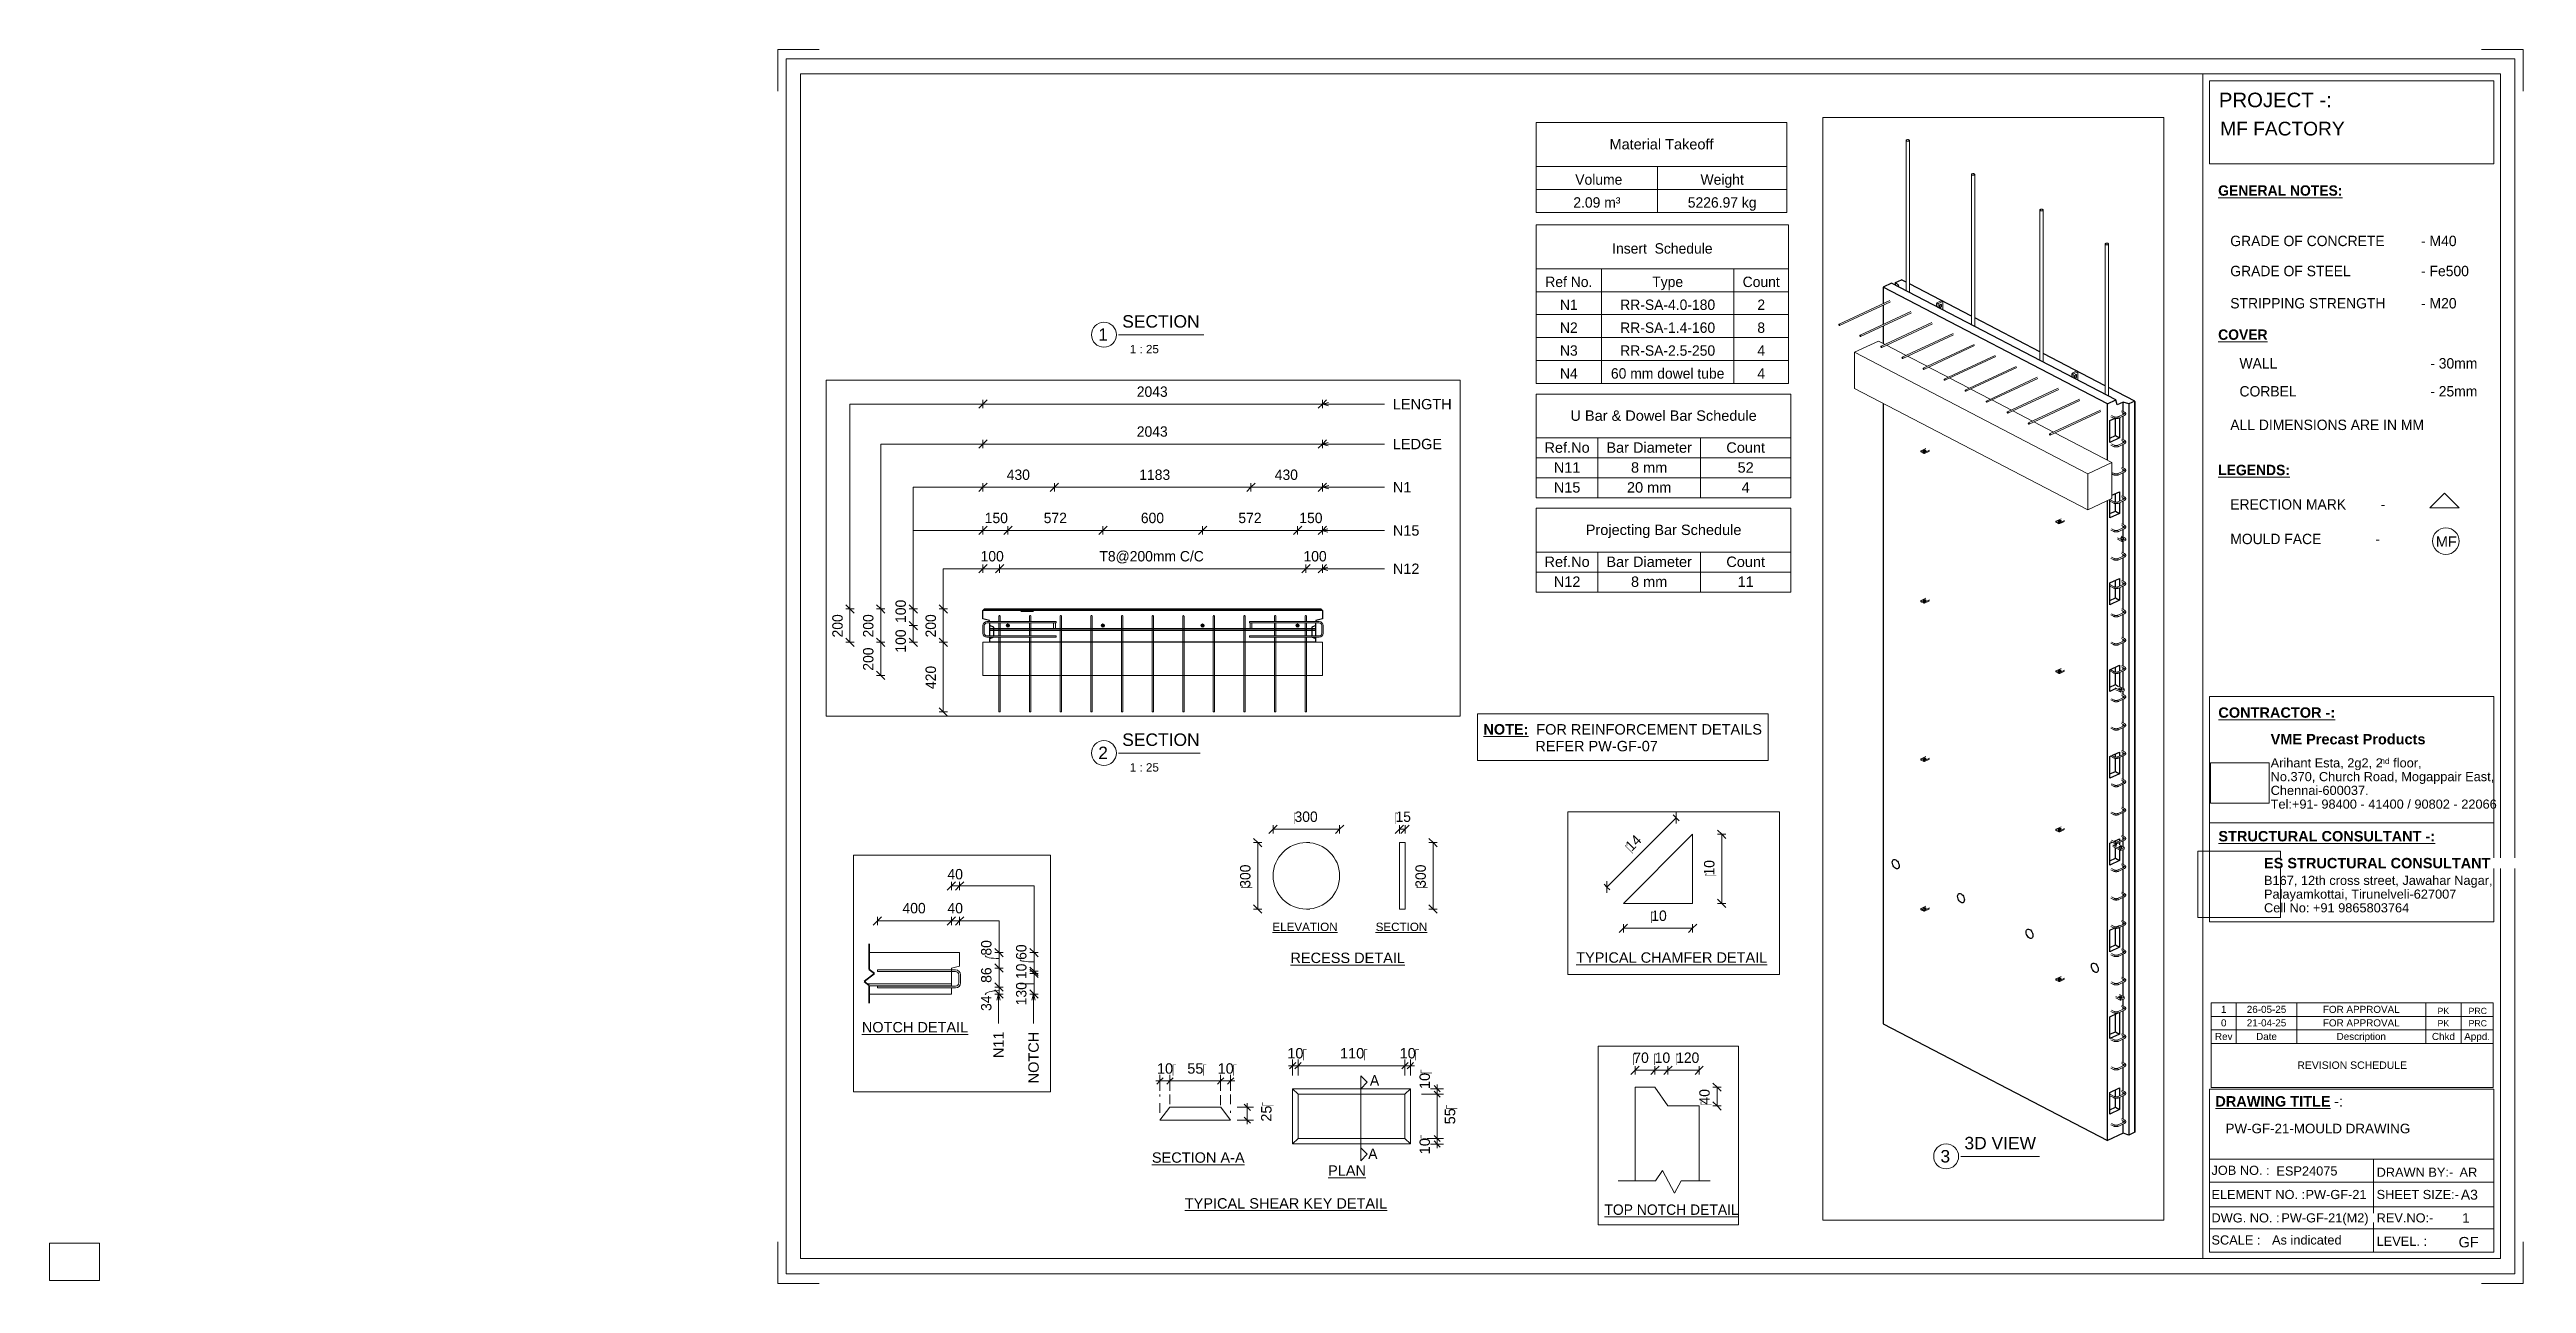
# Paper-space layout 'Layout1' of a CAD drawing. Header units: millimetres. Extents: x 0 to 596, y -1 to 296.
# The model-space entities are those that its viewports show. They can reach past a viewport. Long polylines and large blocks are cut down to what shows.
import ezdxf

# ---------------------------------------------------------------- set-up
doc = ezdxf.new("R2010")
doc.units = ezdxf.units.MM
doc.linetypes.add('Dash', pattern=[6.36, 3.18, -3.18])
doc.linetypes.add('Overhead', pattern=[3.97, 2.38, -1.59])
for name, color, linetype, lineweight in [('A-ANNO-DIMS', 211, 'Continuous', 9), ('A-ANNO-DIMS-1', 211, 'Continuous', 9), ('A-ANNO-DIMS-25', 211, 'Continuous', 9), ('A-ANNO-DIMS-3', 211, 'Continuous', 9), ('A-ANNO-DIMS-80', 211, 'Continuous', 9), ('A-DETL', 90, 'Continuous', 18), ('A-DETL-MBND', 5, 'Continuous', 18), ('A-DETL-THIN', 151, 'Continuous', 18), ('A-FLOR-OVHD', 1, 'Overhead', 18), ('A-GENM', 13, 'Continuous', 18), ('A-WALL', 113, 'Continuous', 25), ('A-WALL-HDLN', 110, 'Dash', 25), ('G-ANNO-SCHD', 231, 'Continuous', 9), ('G-ANNO-TEXT', 231, 'Continuous', 9), ('G-ANNO-TTLB', 6, 'Continuous', 9), ('G-ANNO-TTLB-MEDM', 33, 'Continuous', 9), ('G-ANNO-TTLB-THIN', 151, 'Continuous', 9), ('S-BEAM', 12, 'Continuous', 18), ('S-BEAM-HDLN', 1, 'Dash', 18), ('S-RBAR', 171, 'Continuous', 18)]:
    doc.layers.add(name, color=color, linetype=linetype, lineweight=lineweight)
doc.layers.add('G-ANNO-NPLT', color=191, linetype='Continuous')
doc.styles.add('Arial', font='arial.ttf', dxfattribs={"height": 62.5})
doc.styles.add('Arial_1', font='arial.ttf', dxfattribs={"height": 50})
doc.styles.add('Arial_10', font='arial.ttf', dxfattribs={"height": 2.3})
doc.styles.add('Arial_11', font='arial.ttf', dxfattribs={"height": 1.8})
doc.styles.add('Arial_12', font='arial.ttf', dxfattribs={"height": 1.7})
doc.styles.add('Arial_13', font='arial.ttf', dxfattribs={"height": 2})
doc.styles.add('Arial_14', font='arial.ttf', dxfattribs={"height": 3})
doc.styles.add('Arial_15', font='arial.ttf', dxfattribs={"height": 1.5})
doc.styles.add('Arial_2', font='arial.ttf', dxfattribs={"height": 7.5})
doc.styles.add('Arial_3', font='arial.ttf', dxfattribs={"height": 3.5})
doc.styles.add('Arial_4', font='arial.ttf', dxfattribs={"height": 2.2})
doc.styles.add('Arial_5', font='arial.ttf', dxfattribs={"height": 2.4})
doc.styles.add('Arial_6', font='arial.ttf', dxfattribs={"height": 2.5})
doc.styles.add('Arial_7', font='arial.ttf', dxfattribs={"height": 1.42976})
doc.styles.add('Arial_8', font='arial.ttf', dxfattribs={"height": 2.25})
doc.styles.add('Arial_9', font='arial.ttf', dxfattribs={"height": 3.3})
doc.styles.add('Arial_B', font='arialbd.ttf', dxfattribs={"height": 2.5})
doc.styles.add('Nirmala UI', font='Nirmala.ttf', dxfattribs={"height": 2.5})
doc.styles.add('Nirmala UI Semilight', font='NirmalaS.ttf', dxfattribs={"height": 62.5})
doc.styles.add('Nirmala UI Semilight_1', font='NirmalaS.ttf', dxfattribs={"height": 50})
doc.styles.add('Nirmala UI Semilight_2', font='NirmalaS.ttf', dxfattribs={"height": 7.5})
doc.styles.add('Nirmala UI Semilight_3', font='NirmalaS.ttf', dxfattribs={"height": 200})
doc.styles.add('Nirmala UI Semilight_4', font='NirmalaS.ttf', dxfattribs={"height": 200})
doc.styles.add('Nirmala UI Semilight_5', font='NirmalaS.ttf', dxfattribs={"height": 2.5})
doc.styles.add('Nirmala UI Semilight_6', font='NirmalaS.ttf', dxfattribs={"height": 2.5})
doc.styles.add('Nirmala UI Semilight_B', font='', dxfattribs={"height": 2.5})
doc.styles.get('Nirmala UI Semilight_B').set_extended_font_data('Nirmala UI Semilight', bold=True)
doc.dimstyles.new('Arrow_Filled_-_2_5_NI_UI', dxfattribs={"dimscale": 304.8, "dimtxt": 65.460247, "dimasz": 0.164042, "dimexe": 0.082021, "dimexo": 0.0625, "dimgap": 0.082021, "dimtad": 1, "dimdec": 4, "dimzin": 0, "dimdsep": 46, "dimtxsty": 'Nirmala UI Semilight', "dimblk1": 'OBLIQUE', "dimblk2": 'OBLIQUE', "dimsah": 1, "dimcen": 0.09, "dimazin": 0, "dimtfac": 1, "dimtdec": 4, "dimtix": 1, "dimtmove": 0, "dimatfit": 3, "dimfxl": 0.082021, "dimfxlon": 1, "dimtvp": 1, "dimtolj": 1, "dimtzin": 0, "dimarcsym": 2})
doc.dimstyles.new('Arrow_Filled_-_2_5_NI_UI_1', dxfattribs={"dimscale": 304.8, "dimtxt": 65.460247, "dimasz": 0.164042, "dimexe": 0.082021, "dimexo": 0.0625, "dimgap": 0.082021, "dimtad": 1, "dimdec": 4, "dimzin": 0, "dimdsep": 46, "dimtxsty": 'Nirmala UI Semilight', "dimblk1": 'OBLIQUE', "dimblk2": 'OBLIQUE', "dimsah": 1, "dimcen": 0.09, "dimazin": 0, "dimtfac": 1, "dimtdec": 4, "dimtix": 1, "dimtmove": 2, "dimatfit": 3, "dimfxl": 0.082021, "dimfxlon": 1, "dimtvp": 1, "dimtolj": 1, "dimtzin": 0, "dimarcsym": 2})
doc.dimstyles.new('Arrow_Filled_-_2_5_NI_UI_2', dxfattribs={"dimscale": 304.8, "dimtxt": 7.85523, "dimasz": 0.019685, "dimexe": 0.009843, "dimexo": 0.0625, "dimgap": 0.009843, "dimtad": 1, "dimdec": 4, "dimzin": 0, "dimdsep": 46, "dimtxsty": 'Nirmala UI Semilight_2', "dimblk1": 'OBLIQUE', "dimblk2": 'OBLIQUE', "dimsah": 1, "dimcen": 0.09, "dimazin": 0, "dimtfac": 1, "dimtdec": 4, "dimtix": 1, "dimtmove": 0, "dimatfit": 3, "dimfxl": 0.009843, "dimfxlon": 1, "dimtvp": 1, "dimtolj": 1, "dimtzin": 0, "dimarcsym": 2})
doc.dimstyles.new('Arrow_Filled_-_2_5_NI_UI_3', dxfattribs={"dimscale": 304.8, "dimtxt": 209.472789, "dimasz": 0.524934, "dimexe": 0.262467, "dimexo": 0.0625, "dimgap": 0.262467, "dimtad": 1, "dimdec": 4, "dimzin": 0, "dimdsep": 46, "dimtxsty": 'Nirmala UI Semilight_3', "dimblk1": 'OBLIQUE', "dimblk2": 'OBLIQUE', "dimsah": 1, "dimcen": 0.09, "dimazin": 0, "dimtfac": 1, "dimtdec": 4, "dimtix": 1, "dimtmove": 2, "dimatfit": 3, "dimfxl": 0.262467, "dimfxlon": 1, "dimtvp": 1, "dimtolj": 1, "dimtzin": 0, "dimarcsym": 2})
doc.dimstyles.new('Arrow_Filled_-_2_5_NI_UI_4', dxfattribs={"dimscale": 304.8, "dimtxt": 209.472789, "dimasz": 0.524934, "dimexe": 0.262467, "dimexo": 0.0625, "dimgap": 0.262467, "dimtad": 1, "dimdec": 4, "dimzin": 0, "dimdsep": 46, "dimtxsty": 'Nirmala UI Semilight_3', "dimblk1": 'OBLIQUE', "dimblk2": 'OBLIQUE', "dimsah": 1, "dimcen": 0.09, "dimazin": 0, "dimtfac": 1, "dimtdec": 4, "dimtix": 1, "dimtmove": 0, "dimatfit": 3, "dimfxl": 0.262467, "dimfxlon": 1, "dimtvp": 1, "dimtolj": 1, "dimtzin": 0, "dimarcsym": 2})
doc.dimstyles.new('Arrow_Filled_-_2_5_NI_UI_5', dxfattribs={"dimscale": 304.8, "dimtxt": 2.61841, "dimasz": 0.006562, "dimexe": 0.003281, "dimexo": 0.0625, "dimgap": 0.003281, "dimtad": 1, "dimdec": 4, "dimzin": 0, "dimdsep": 46, "dimtxsty": 'Nirmala UI Semilight_6', "dimblk1": 'OBLIQUE', "dimblk2": 'OBLIQUE', "dimsah": 1, "dimcen": 0.09, "dimazin": 0, "dimtfac": 1, "dimtdec": 4, "dimtix": 1, "dimtmove": 0, "dimatfit": 3, "dimfxl": 0.003281, "dimfxlon": 1, "dimtvp": 1, "dimtolj": 1, "dimtzin": 0, "dimarcsym": 2})
doc.dimstyles.new('Diagonal_-_2_5mm_Arial', dxfattribs={"dimscale": 304.8, "dimtxt": 2.550648, "dimasz": 0.004921, "dimexe": 0.004921, "dimexo": 0.0625, "dimgap": 0.003281, "dimtad": 1, "dimdec": 4, "dimzin": 0, "dimdsep": 46, "dimtxsty": 'Arial_6', "dimblk1": 'OBLIQUE', "dimblk2": 'OBLIQUE', "dimsah": 1, "dimcen": 0.09, "dimdle": 0.003281, "dimazin": 0, "dimtfac": 1, "dimtdec": 4, "dimtix": 1, "dimtmove": 2, "dimatfit": 3, "dimfxl": 0.007874, "dimfxlon": 1, "dimtvp": 1, "dimtolj": 1, "dimtzin": 0, "dimarcsym": 2})
doc.dimstyles.new('Diagonal_-_2_5mm_Arial_1', dxfattribs={"dimscale": 304.8, "dimtxt": 2.550648, "dimasz": 0.004921, "dimexe": 0.004921, "dimexo": 0.0625, "dimgap": 0.003281, "dimtad": 1, "dimdec": 4, "dimzin": 0, "dimdsep": 46, "dimtxsty": 'Arial_6', "dimblk1": 'OBLIQUE', "dimblk2": 'OBLIQUE', "dimsah": 1, "dimcen": 0.09, "dimdle": 0.003281, "dimazin": 0, "dimtfac": 1, "dimtdec": 4, "dimtix": 1, "dimtmove": 0, "dimatfit": 3, "dimfxl": 0.007874, "dimfxlon": 1, "dimtvp": 1, "dimtolj": 1, "dimtzin": 0, "dimarcsym": 2})
picture_1 = doc.add_image_def('image1.jpg', size_in_pixel=(996, 686))
picture_2 = doc.add_image_def('image2.jpg', size_in_pixel=(1600, 1280))

psp = doc.layouts.get("Layout1")

msp = doc.modelspace()

# ---------------------------------------------------------------- texts
at = {"layer": 'G-ANNO-TEXT', "color": 7, "attachment_point": 1}
for s, insert, char_height, width, style in [('40', (-5965.14733, 18537.9943), 50, 91.392375, 'Nirmala UI Semilight_1'), ('400', (-6181.71424, 18374.43991), 50, 136.286875, 'Nirmala UI Semilight_1'), ('40', (-5965.14733, 18374.43991), 50, 91.392375, 'Nirmala UI Semilight_1'), ('\\LNOTCH DETAIL', (-6377.50798, 17801.32875), 50, 622.1095, 'Arial_1'), ('LENGTH', (-9175.16946, 14377.33021), 62.5, 428.9028125, 'Arial'), ('LEDGE', (-9175.16946, 14137.33021), 62.5, 356.7509375, 'Arial'), ('N1', (-9175.16946, 13877.33021), 62.5, 134.2826563, 'Arial'), ('N15', (-9175.16946, 13617.33021), 62.5, 192.405, 'Arial'), ('N12', (-9175.16946, 13386.98997), 62.5, 192.405, 'Arial'), ('\\LTYPICAL CHAMFER DETAIL', (-5448.17483, 3087.48198), 7.5, 166.9113375, 'Arial_2'), ('\\LTOP NOTCH DETAIL', (-4911.26421, 1307.16895), 200, 2975.864, 'Nirmala UI Semilight_4')]:
    msp.add_mtext(s, dxfattribs=dict(at, insert=insert, char_height=char_height, width=width, style=style))
at = {"layer": 'G-ANNO-TEXT', "color": 7, "char_height": 50, "attachment_point": 1, "rotation": 90}
for s, insert, width, style in [('80', (-5803.57208, 18120.89979), 89.789, 'Nirmala UI Semilight_1'), ('60', (-5635.22927, 18100.51088), 89.789, 'Nirmala UI Semilight_1'), ('10', (-5635.22927, 18008.05743), 76.962, 'Nirmala UI Semilight_1'), ('86', (-5803.57208, 17989.83049), 89.789, 'Nirmala UI Semilight_1'), ('130', (-5635.22927, 17881.70469), 121.8565, 'Nirmala UI Semilight_1'), ('34', (-5803.57208, 17854.64001), 91.392375, 'Nirmala UI Semilight_1'), ('N11', (-5744.3407, 17627.56958), 153.924, 'Arial_1'), ('NOTCH', (-5575.99789, 17505.96958), 301.4345, 'Arial_1')]:
    msp.add_mtext(s, dxfattribs=dict(at, insert=insert, width=width, style=style))

# ---------------------------------------------------------------- blocks, each defined once
blk = doc.blocks.new('ES-Landscape-A3 - ES-Landscape-A3-502445-PW-GF-21-MOULD DRAWING')
at = {"layer": 'G-ANNO-TTLB'}
for p, q in [((175.24, 296.27), (185.24, 296.27)), ((175.24, 296.27), (175.24, 286.27)), ((595.24, 296.27), (585.24, 296.27)), ((595.24, 296.27), (595.24, 286.27)), ((519.77, 140.54), (588.2, 140.54)), ((519.77, 86.33), (519.77, 140.54)), ((588.2, 86.33), (588.2, 140.54)), ((519.77, 110.14), (588.2, 110.14)), ((519.77, 6.78), (519.77, 46.03)), ((588.2, 6.78), (588.2, 46.03)), ((559.23, 29.2), (559.23, 6.78)), ((175.24, -0.73), (175.24, 9.27)), ((595.24, -0.73), (595.24, 9.27)), ((175.24, -0.73), (185.24, -0.73)), ((595.24, -0.73), (585.24, -0.73))]:
    blk.add_line(p, q, dxfattribs=at)
at = {"layer": 'G-ANNO-TTLB-MEDM'}
for p, q in [((180.73, 290.44), (180.73, 5.31)), ((180.73, 290.44), (589.79, 290.44)), ((518.17, 290.44), (518.17, 5.31)), ((519.77, 268.77), (519.77, 288.77)), ((519.77, 288.77), (588.2, 288.77)), ((588.2, 288.77), (588.2, 268.77)), ((589.79, 290.44), (589.79, 5.31)), ((588.2, 268.77), (519.77, 268.77)), ((519.77, 86.33), (588.2, 86.33)), ((519.77, 6.78), (588.2, 6.78)), ((180.73, 5.31), (589.79, 5.31))]:
    blk.add_line(p, q, dxfattribs=at)
at = {"layer": 'G-ANNO-TTLB-THIN'}
for p, q in [((177.29, 294.03), (177.29, 1.56)), ((593.23, 294.03), (177.29, 294.03)), ((593.23, 1.56), (593.23, 294.03)), ((519.77, 46.03), (588.2, 46.03)), ((519.77, 29.2), (588.2, 29.2)), ((519.77, 23.64), (588.2, 23.64)), ((519.77, 17.68), (588.2, 17.68)), ((519.77, 12.43), (588.2, 12.43)), ((177.29, 1.56), (593.23, 1.56))]:
    blk.add_line(p, q, dxfattribs=at)
at = {"layer": 'G-ANNO-TTLB', "insert": (534.5, 131.53), "char_height": 2.5, "width": 45.135, "attachment_point": 1, "style": 'Arial_B', "bg_fill": 3, "box_fill_scale": 0, "bg_fill_color": 256, "bg_fill_true_color": 3254780160, "bg_fill_transparency": 256}
blk.add_mtext('VME Precast Products', dxfattribs=at)
at = {"layer": 'G-ANNO-TTLB', "attachment_point": 1}
for s, insert, char_height, width, style in [('Arihant Esta, 2g2, 2', (534.5, 125.68), 2.2, 31.9873, 'Arial_4'), ('nd', (560.89, 125.72), 1.43, 2.7257, 'Arial_7'), (' floor,', (563.14, 125.68), 2.2, 9.1392, 'Arial_4'), ('No.370, Church Road, Mogappair East,', (534.5, 122.37), 2.2, 63.4135, 'Arial_4'), ('Tel:+91- 98400 - 41400 / 90802 - 22066 ', (534.5, 115.75), 2.2, 65.2574, 'Arial_4'), ('Chennai-600037.', (534.5, 119.06), 2.2, 27.6582, 'Arial_4'), ('Cell No: +91 9865803764', (532.9, 90.79), 2.2, 41.0464, 'Arial_4'), ('Palayamkottai, Tirunelveli-627007', (532.9, 94.09), 2.2, 54.4346, 'Arial_4'), ('JOB NO. :', (520.26, 27.61), 2.2, 16.5949, 'Arial_4'), ('DRAWN BY:-', (560, 27.14), 2.2, 21.7257, 'Arial_4'), ('ELEMENT NO. :', (520.26, 21.79), 2.2, 26.5359, 'Arial_4'), ('SHEET SIZE:-', (560, 21.79), 2.2, 23.2489, 'Arial_4'), ('DWG. NO. :', (520.26, 16.16), 2.2, 19.481, 'Arial_4'), ('REV.NO:-', (560, 16.16), 2.2, 16.0338, 'Arial_4'), ('SCALE :', (520.26, 10.84), 2.2, 13.8692, 'Arial_4'), ('LEVEL. :', (560, 10.53), 2.2, 14.3502, 'Arial_4')]:
    blk.add_mtext(s, dxfattribs=dict(at, insert=insert, char_height=char_height, width=width, style=style))
at = {"layer": 'G-ANNO-TTLB'}
image = blk.add_image(picture_1, insert=(520, 114.84), size_in_units=(14.11, 9.72), dxfattribs=at)
image.dxf.flags = 7
image = blk.add_image(picture_2, insert=(516.95, 87.39), size_in_units=(19.92, 15.93), dxfattribs=at)
image.dxf.flags = 7
at = {"layer": 'G-ANNO-TTLB', "attachment_point": 1, "bg_fill": 3, "box_fill_scale": 0, "bg_fill_color": 256, "bg_fill_true_color": 3254780160, "bg_fill_transparency": 256}
for s, insert, char_height, width, style in [('PROJECT -:', (522.05, 285.89), 3.5, 33.3502, 'Arial_3'), ('\\LCONTRACTOR -:', (521.92, 137.94), 2.5, 33.9114, 'Arial_B'), ('\\LSTRUCTURAL CONSULTANT -:', (521.92, 108.18), 2.5, 62.8523, 'Arial_B'), ('ES STRUCTURAL CONSULTANT', (532.9, 101.7), 2.5, 65.6582, 'Arial_B'), ('\\LDRAWING TITLE', (521.19, 44.36), 2.5, 33.4304, 'Arial_B'), ('A3', (580.27, 21.84), 2.4, 4.9705, 'Arial_5')]:
    blk.add_mtext(s, dxfattribs=dict(at, insert=insert, char_height=char_height, width=width, style=style))
at = {"layer": 'G-ANNO-TTLB', "insert": (532.9, 97.4), "char_height": 2.2, "width": 65.1772, "attachment_point": 1, "style": 'Arial_4'}
blk.add_mtext('B167, 12th cross street, Jawahar Nagar,', dxfattribs=at)
at = {"layer": 'G-ANNO-TTLB', "insert": (548.78, 44.36), "char_height": 2.5, "width": 1.2025, "attachment_point": 1, "style": 'Arial_B', "bg_fill": 3, "box_fill_scale": 0, "bg_fill_color": 256, "bg_fill_true_color": 3254780160, "bg_fill_transparency": 256}
blk.add_mtext('\\fArial|b1|i0|c0|p34|; ', dxfattribs=at)
at = {"layer": 'G-ANNO-TTLB', "insert": (549.77, 44.36), "char_height": 2.5, "width": 2.6456, "attachment_point": 1, "style": 'Arial_6', "bg_fill": 3, "box_fill_scale": 0, "bg_fill_color": 256, "bg_fill_true_color": 3254780160, "bg_fill_transparency": 256}
blk.add_mtext('-:', dxfattribs=at)
blk = doc.blocks.new('Viewport - M_View Title-1040-PW-GF-21-MOULD DRAWING')
at = {"layer": 'G-ANNO-TTLB'}
for start, end in [(360, 180), (180, 0)]:
    blk.add_arc((-3.5, 0), 3, start, end, dxfattribs=at)
blk = doc.blocks.new('DIMBLOCK37-PW-GF-21-MOULD DRAWING')
at = {"layer": 'A-ANNO-DIMS-1'}
for p, q in [((333.93, 44.83), (330.12, 44.83)), ((333.93, 46.14), (332.36, 46.14)), ((333.93, 47.14), (333.93, 44.83)), ((333.93, 46.14), (335.43, 46.14)), ((333.93, 44.83), (335.43, 44.83))]:
    blk.add_line(p, q, dxfattribs=at)
at = {"layer": 'A-ANNO-DIMS-1', "lineweight": 35}
for p, q in [((333.93, 46.14), (333.18, 46.89)), ((333.93, 44.83), (333.18, 45.58)), ((333.93, 46.14), (334.68, 45.39)), ((333.93, 44.83), (334.68, 44.08))]:
    blk.add_line(p, q, dxfattribs=at)
at = {"layer": 'A-ANNO-DIMS-1', "color": 0, "insert": (329.68, 46.07), "char_height": 2.5, "width": 4.6147, "attachment_point": 1, "rotation": 90, "line_spacing_factor": 0.941778, "style": 'Arial_6'}
blk.add_mtext('10\\fArial|b0|i0|c254|p34|;\u202a', dxfattribs=at)
blk = doc.blocks.new('_Oblique')
at = {"color": 0, "linetype": 'ByBlock', "lineweight": -2}
blk.add_line((-0.5, -0.5), (0.5, 0.5), dxfattribs=at)
blk = doc.blocks.new('DIMBLOCK38-PW-GF-21-MOULD DRAWING')
at = {"layer": 'A-ANNO-DIMS-1'}
for p, q in [((333.93, 44.83), (330.12, 44.83)), ((333.93, 44.83), (333.93, 34.16)), ((333.93, 44.83), (335.43, 44.83)), ((333.93, 34.16), (331.53, 34.16)), ((333.93, 34.16), (335.43, 34.16))]:
    blk.add_line(p, q, dxfattribs=at)
at = {"layer": 'A-ANNO-DIMS-1', "lineweight": 35}
for p, q in [((333.93, 44.83), (333.18, 45.58)), ((333.93, 44.83), (334.68, 44.08)), ((333.93, 34.16), (333.18, 34.91)), ((333.93, 34.16), (334.68, 33.41))]:
    blk.add_line(p, q, dxfattribs=at)
at = {"layer": 'A-ANNO-DIMS-1', "color": 0, "insert": (335.77, 37.57), "char_height": 2.5, "width": 4.6147, "attachment_point": 1, "rotation": 90, "line_spacing_factor": 0.941778, "style": 'Arial_6'}
blk.add_mtext('55\\fArial|b0|i0|c254|p34|;\u202a', dxfattribs=at)
blk = doc.blocks.new('DIMBLOCK39-PW-GF-21-MOULD DRAWING')
at = {"layer": 'A-ANNO-DIMS-1'}
for p, q in [((333.93, 34.16), (331.53, 34.16)), ((333.93, 32.84), (332.36, 32.84)), ((333.93, 34.16), (333.93, 31.84)), ((333.93, 34.16), (335.43, 34.16)), ((333.93, 32.84), (335.43, 32.84))]:
    blk.add_line(p, q, dxfattribs=at)
at = {"layer": 'A-ANNO-DIMS-1', "lineweight": 35}
for p, q in [((333.93, 34.16), (333.18, 34.91)), ((333.93, 32.84), (333.18, 33.59)), ((333.93, 34.16), (334.68, 33.41)), ((333.93, 32.84), (334.68, 32.09))]:
    blk.add_line(p, q, dxfattribs=at)
at = {"layer": 'A-ANNO-DIMS-1', "color": 0, "insert": (329.68, 30.37), "char_height": 2.5, "width": 4.6147, "attachment_point": 1, "rotation": 90, "line_spacing_factor": 0.941778, "style": 'Arial_6'}
blk.add_mtext('10\\fArial|b0|i0|c254|p34|;\u202a', dxfattribs=at)
blk = doc.blocks.new('DIMBLOCK40-PW-GF-21-MOULD DRAWING')
at = {"layer": 'A-ANNO-DIMS-1'}
for p, q in [((298.13, 51.69), (300.44, 51.69)), ((299.13, 51.69), (299.13, 53.19)), ((299.13, 51.69), (299.13, 49.29)), ((300.44, 51.69), (300.44, 53.19)), ((300.44, 51.69), (300.44, 49.29))]:
    blk.add_line(p, q, dxfattribs=at)
at = {"layer": 'A-ANNO-DIMS-1', "lineweight": 35}
for p, q in [((299.13, 51.69), (298.38, 50.94)), ((299.13, 51.69), (299.88, 52.44)), ((300.44, 51.69), (299.69, 50.94)), ((300.44, 51.69), (301.19, 52.44))]:
    blk.add_line(p, q, dxfattribs=at)
at = {"layer": 'A-ANNO-DIMS-1', "color": 0, "insert": (297.86, 55.94), "char_height": 2.5, "width": 4.6147, "attachment_point": 1, "line_spacing_factor": 0.941778, "style": 'Arial_6'}
blk.add_mtext('10\\fArial|b0|i0|c254|p34|;\u202a', dxfattribs=at)
blk = doc.blocks.new('DIMBLOCK41-PW-GF-21-MOULD DRAWING')
at = {"layer": 'A-ANNO-DIMS-1', "lineweight": 35}
for p, q in [((300.44, 51.69), (299.69, 50.94)), ((300.44, 51.69), (301.19, 52.44)), ((326.16, 51.69), (325.41, 50.94)), ((326.16, 51.69), (326.91, 52.44))]:
    blk.add_line(p, q, dxfattribs=at)
at = {"layer": 'A-ANNO-DIMS-1'}
for p, q in [((300.44, 51.69), (300.44, 53.19)), ((300.44, 51.69), (326.16, 51.69)), ((300.44, 51.69), (300.44, 49.29)), ((326.16, 51.69), (326.16, 53.19)), ((326.16, 51.69), (326.16, 49.29))]:
    blk.add_line(p, q, dxfattribs=at)
at = {"layer": 'A-ANNO-DIMS-1', "color": 0, "insert": (310.55, 55.94), "char_height": 2.5, "width": 6.5924, "attachment_point": 1, "line_spacing_factor": 0.941778, "style": 'Arial_6'}
blk.add_mtext('110\\fArial|b0|i0|c254|p34|;\u202a', dxfattribs=at)
blk = doc.blocks.new('DIMBLOCK42-PW-GF-21-MOULD DRAWING')
at = {"layer": 'A-ANNO-DIMS-1', "lineweight": 35}
for p, q in [((326.16, 51.69), (325.41, 50.94)), ((326.16, 51.69), (326.91, 52.44)), ((327.47, 51.69), (326.72, 50.94)), ((327.47, 51.69), (328.22, 52.44))]:
    blk.add_line(p, q, dxfattribs=at)
at = {"layer": 'A-ANNO-DIMS-1'}
for p, q in [((326.16, 51.69), (326.16, 53.19)), ((326.16, 51.69), (328.47, 51.69)), ((326.16, 51.69), (326.16, 49.29)), ((327.47, 51.69), (327.47, 53.19)), ((327.47, 51.69), (327.47, 49.29))]:
    blk.add_line(p, q, dxfattribs=at)
at = {"layer": 'A-ANNO-DIMS-1', "color": 0, "insert": (324.89, 55.94), "char_height": 2.5, "width": 4.6147, "attachment_point": 1, "line_spacing_factor": 0.941778, "style": 'Arial_6'}
blk.add_mtext('10\\fArial|b0|i0|c254|p34|;\u202a', dxfattribs=at)
blk = doc.blocks.new('DIMBLOCK43-PW-GF-21-MOULD DRAWING')
at = {"layer": 'A-ANNO-DIMS-1', "lineweight": 35}
for p, q in [((288.23, 41.69), (287.48, 42.44)), ((288.23, 38.59), (287.48, 39.34)), ((288.23, 41.69), (288.98, 40.94)), ((288.23, 38.59), (288.98, 37.84))]:
    blk.add_line(p, q, dxfattribs=at)
at = {"layer": 'A-ANNO-DIMS-1'}
for p, q in [((288.23, 42.69), (288.23, 37.59)), ((288.23, 41.69), (285.83, 41.69)), ((288.23, 38.59), (285.83, 38.59)), ((288.23, 41.69), (289.73, 41.69)), ((288.23, 38.59), (289.73, 38.59))]:
    blk.add_line(p, q, dxfattribs=at)
at = {"layer": 'A-ANNO-DIMS-1', "color": 0, "insert": (291.56, 38.22), "char_height": 2.5, "width": 4.6147, "attachment_point": 1, "rotation": 90, "line_spacing_factor": 0.941778, "style": 'Arial_6'}
blk.add_mtext('25\\fArial|b0|i0|c254|p34|;\u202a', dxfattribs=at)
blk = doc.blocks.new('DIMBLOCK44-PW-GF-21-MOULD DRAWING')
at = {"layer": 'A-ANNO-DIMS-1'}
for p, q in [((266.21, 48.03), (269.62, 48.03)), ((267.21, 48.03), (267.21, 49.53)), ((267.21, 48.03), (267.21, 45.63)), ((269.62, 48.03), (269.62, 49.53)), ((269.62, 48.03), (269.62, 45.63))]:
    blk.add_line(p, q, dxfattribs=at)
at = {"layer": 'A-ANNO-DIMS-1', "lineweight": 35}
for p, q in [((267.21, 48.03), (266.46, 47.28)), ((267.21, 48.03), (267.96, 48.78)), ((269.62, 48.03), (268.87, 47.28)), ((269.62, 48.03), (270.37, 48.78))]:
    blk.add_line(p, q, dxfattribs=at)
at = {"layer": 'A-ANNO-DIMS-1', "color": 0, "insert": (266.49, 52.27), "char_height": 2.5, "width": 4.6147, "attachment_point": 1, "line_spacing_factor": 0.941778, "style": 'Arial_6'}
blk.add_mtext('10\\fArial|b0|i0|c254|p34|;\u202a', dxfattribs=at)
blk = doc.blocks.new('DIMBLOCK45-PW-GF-21-MOULD DRAWING')
at = {"layer": 'A-ANNO-DIMS-1', "lineweight": 35}
for p, q in [((269.62, 48.03), (268.87, 47.28)), ((269.62, 48.03), (270.37, 48.78)), ((281.81, 48.03), (281.06, 47.28)), ((281.81, 48.03), (282.56, 48.78))]:
    blk.add_line(p, q, dxfattribs=at)
at = {"layer": 'A-ANNO-DIMS-1'}
for p, q in [((269.62, 48.03), (269.62, 49.53)), ((269.62, 48.03), (281.81, 48.03)), ((269.62, 48.03), (269.62, 45.63)), ((281.81, 48.03), (281.81, 49.53)), ((281.81, 48.03), (281.81, 45.63))]:
    blk.add_line(p, q, dxfattribs=at)
at = {"layer": 'A-ANNO-DIMS-1', "color": 0, "insert": (273.79, 52.27), "char_height": 2.5, "width": 4.6147, "attachment_point": 1, "line_spacing_factor": 0.941778, "style": 'Arial_6'}
blk.add_mtext('55\\fArial|b0|i0|c254|p34|;\u202a', dxfattribs=at)
blk = doc.blocks.new('DIMBLOCK46-PW-GF-21-MOULD DRAWING')
at = {"layer": 'A-ANNO-DIMS-1', "lineweight": 35}
for p, q in [((281.81, 48.03), (281.06, 47.28)), ((281.81, 48.03), (282.56, 48.78)), ((284.21, 48.03), (283.46, 47.28)), ((284.21, 48.03), (284.96, 48.78))]:
    blk.add_line(p, q, dxfattribs=at)
at = {"layer": 'A-ANNO-DIMS-1'}
for p, q in [((281.81, 48.03), (281.81, 49.53)), ((281.81, 48.03), (285.21, 48.03)), ((281.81, 48.03), (281.81, 45.63)), ((284.21, 48.03), (284.21, 49.53)), ((284.21, 48.03), (284.21, 45.63))]:
    blk.add_line(p, q, dxfattribs=at)
at = {"layer": 'A-ANNO-DIMS-1', "color": 0, "insert": (281.09, 52.27), "char_height": 2.5, "width": 4.6147, "attachment_point": 1, "line_spacing_factor": 0.941778, "style": 'Arial_6'}
blk.add_mtext('10\\fArial|b0|i0|c254|p34|;\u202a', dxfattribs=at)
blk = doc.blocks.new('DIMBLOCK47-PW-GF-21-MOULD DRAWING')
at = {"layer": 'A-ANNO-DIMS-1'}
for p, q in [((290.75, 105.38), (289.75, 106.38)), ((290.75, 105.38), (289.75, 105.38)), ((290.75, 89.38), (290.75, 105.38)), ((290.75, 105.38), (291.75, 104.38)), ((290.75, 105.38), (291.75, 105.38)), ((290.75, 89.38), (289.75, 90.38)), ((290.75, 89.38), (289.75, 89.38)), ((290.75, 89.38), (291.75, 88.38)), ((290.75, 89.38), (291.75, 89.38))]:
    blk.add_line(p, q, dxfattribs=at)
at = {"layer": 'A-ANNO-DIMS-1', "color": 0, "insert": (286.49, 94.52), "char_height": 2.5, "width": 6.8555, "attachment_point": 1, "rotation": 90, "line_spacing_factor": 1.142579, "style": 'Nirmala UI Semilight_6'}
blk.add_mtext('\u202a300', dxfattribs=at)
blk = doc.blocks.new('DIMBLOCK48-PW-GF-21-MOULD DRAWING')
at = {"layer": 'A-ANNO-DIMS-1'}
for p, q in [((294.45, 108.61), (293.45, 107.61)), ((294.45, 108.61), (295.45, 109.61)), ((294.45, 108.61), (294.45, 109.61)), ((294.45, 108.61), (310.45, 108.61)), ((294.45, 108.61), (294.45, 107.61)), ((310.45, 108.61), (309.45, 107.61)), ((310.45, 108.61), (311.45, 109.61)), ((310.45, 108.61), (310.45, 109.61)), ((310.45, 108.61), (310.45, 107.61))]:
    blk.add_line(p, q, dxfattribs=at)
at = {"layer": 'A-ANNO-DIMS-1', "color": 0, "insert": (299.6, 112.87), "char_height": 2.5, "width": 6.8555, "attachment_point": 1, "line_spacing_factor": 1.142579, "style": 'Nirmala UI Semilight_6'}
blk.add_mtext('\u202a300', dxfattribs=at)
blk = doc.blocks.new('DIMBLOCK49-PW-GF-21-MOULD DRAWING')
at = {"layer": 'A-ANNO-DIMS-1'}
for p, q in [((324.84, 108.61), (323.84, 107.61)), ((324.84, 108.61), (325.84, 109.61)), ((324.84, 108.61), (324.84, 109.61)), ((324.84, 108.61), (326.21, 108.61)), ((324.84, 108.61), (324.84, 107.61)), ((326.21, 108.61), (325.21, 107.61)), ((326.21, 108.61), (327.21, 109.61)), ((326.21, 108.61), (326.21, 109.61)), ((326.21, 108.61), (326.21, 107.61))]:
    blk.add_line(p, q, dxfattribs=at)
at = {"layer": 'A-ANNO-DIMS-1', "color": 0, "insert": (323.9, 112.87), "char_height": 2.5, "width": 3.8848, "attachment_point": 1, "line_spacing_factor": 1.142579, "style": 'Nirmala UI Semilight_6'}
blk.add_mtext('\u202a15', dxfattribs=at)
blk = doc.blocks.new('DIMBLOCK50-PW-GF-21-MOULD DRAWING')
at = {"layer": 'A-ANNO-DIMS-1'}
for p, q in [((332.95, 105.38), (331.95, 106.38)), ((332.95, 105.38), (331.95, 105.38)), ((332.95, 105.38), (332.95, 89.38)), ((332.95, 105.38), (333.95, 104.38)), ((332.95, 105.38), (333.95, 105.38)), ((332.95, 89.38), (331.95, 90.38)), ((332.95, 89.38), (331.95, 89.38)), ((332.95, 89.38), (333.95, 88.38)), ((332.95, 89.38), (333.95, 89.38))]:
    blk.add_line(p, q, dxfattribs=at)
at = {"layer": 'A-ANNO-DIMS-1', "color": 0, "insert": (328.69, 94.52), "char_height": 2.5, "width": 6.8555, "attachment_point": 1, "rotation": 90, "line_spacing_factor": 1.142579, "style": 'Nirmala UI Semilight_6'}
blk.add_mtext('\u202a300', dxfattribs=at)
blk = doc.blocks.new('RR spread anchor face based - RR-SA-4_0-180-1726831-Elevation Top1')
at = {"layer": 'A-GENM'}
for p, q in [((-15648.93, 12996.3), (-15648.93, 13029.8)), ((-15636.93, 13029.8), (-15636.93, 12996.3)), ((-15648.93, 12993.8), (-15648.93, 12996.3)), ((-15648.93, 12996.3), (-15636.93, 12996.3)), ((-15636.93, 12996.3), (-15636.93, 12993.8)), ((-15636.93, 12993.8), (-15648.93, 12993.8))]:
    blk.add_line(p, q, dxfattribs=at)
blk = doc.blocks.new('M_Rectangular Corbel - M_Rectangular Corbel-1562977-Elevation Top1')
at = {"layer": 'S-BEAM'}
for p, q in [((-16072.93, 12713.8), (-16072.93, 12913.8)), ((-16032.93, 12913.8), (-16072.93, 12913.8)), ((-14030.43, 12913.8), (-14070.43, 12913.8)), ((-14030.43, 12913.8), (-14030.43, 12713.8)), ((-16072.93, 12713.8), (-15976.93, 12713.8)), ((-15968.93, 12713.8), (-15792.68, 12713.8)), ((-15784.68, 12713.8), (-15608.43, 12713.8)), ((-15600.43, 12713.8), (-15424.18, 12713.8)), ((-15416.18, 12713.8), (-15239.93, 12713.8)), ((-15231.93, 12713.8), (-15055.68, 12713.8)), ((-15047.68, 12713.8), (-14871.43, 12713.8)), ((-14863.43, 12713.8), (-14687.18, 12713.8)), ((-14679.18, 12713.8), (-14502.93, 12713.8)), ((-14494.93, 12713.8), (-14318.68, 12713.8)), ((-14310.68, 12713.8), (-14134.43, 12713.8)), ((-14126.43, 12713.8), (-14030.43, 12713.8))]:
    blk.add_line(p, q, dxfattribs=at)
at = {"layer": 'S-BEAM-HDLN'}
for p, q in [((-15976.88, 12713.8), (-15968.98, 12713.8)), ((-15792.63, 12713.8), (-15784.73, 12713.8)), ((-15608.38, 12713.8), (-15600.48, 12713.8)), ((-15424.13, 12713.8), (-15416.23, 12713.8)), ((-15239.88, 12713.8), (-15231.98, 12713.8)), ((-15055.63, 12713.8), (-15047.73, 12713.8)), ((-14871.38, 12713.8), (-14863.48, 12713.8)), ((-14687.13, 12713.8), (-14679.23, 12713.8)), ((-14502.88, 12713.8), (-14494.98, 12713.8)), ((-14318.63, 12713.8), (-14310.73, 12713.8)), ((-14134.38, 12713.8), (-14126.48, 12713.8))]:
    blk.add_line(p, q, dxfattribs=at)
blk = doc.blocks.new('M_Rectangular Corbel - M_Rectangular Corbel-1562977-3D Ortho')
at = {"layer": 'S-BEAM'}
for p, q in [((-1816.29, 12936.55), (-1671.04, 13004.28)), ((-1632.07, 12984), (-1671.04, 13004.28)), ((-1505.4, 12918.08), (-1623.22, 12979.39)), ((-1816.29, 12718.99), (-1816.29, 12936.55)), ((-1816.29, 12936.55), (-412.16, 12205.81)), ((-1378.74, 12852.16), (-1496.55, 12913.48)), ((-1252.08, 12786.25), (-1369.89, 12847.56)), ((-1125.41, 12720.33), (-1243.23, 12781.64)), ((-412.16, 11988.26), (-1816.29, 12718.99)), ((-998.75, 12654.41), (-1116.56, 12715.72)), ((-872.09, 12588.49), (-989.9, 12649.8)), ((-745.42, 12522.57), (-863.24, 12583.88)), ((-618.76, 12456.65), (-736.57, 12517.97)), ((-266.92, 12273.55), (-609.91, 12452.05)), ((-266.92, 12273.55), (-412.16, 12205.81)), ((-266.92, 12055.99), (-266.92, 12273.55)), ((-412.16, 12205.81), (-412.16, 11988.26)), ((-412.16, 11988.26), (-266.92, 12055.99))]:
    blk.add_line(p, q, dxfattribs=at)
blk = doc.blocks.new('RR spread anchor face based - RR-SA-2_5-250-1726823-3D Ortho')
at = {"layer": 'A-GENM'}
for p, q in [((-196.01, 10911.58), (-221.79, 10925)), ((-247.88, 10917.07), (-217.8, 10901.42)), ((-213.17, 10914.77), (-209.04, 10912.63)), ((-217.8, 10892.72), (-243.58, 10906.13)), ((-219.21, 10907.89), (-223.33, 10910.03)), ((-212.55, 10900.48), (-194.39, 10908.95)), ((-194.39, 10908.95), (-196.01, 10911.58)), ((-194.39, 10908.95), (-194.39, 10900.24)), ((-217.8, 10901.42), (-212.55, 10900.48)), ((-217.8, 10892.72), (-217.8, 10901.42)), ((-212.55, 10900.48), (-212.55, 10891.78)), ((-194.39, 10900.24), (-212.55, 10891.78)), ((-212.55, 10891.78), (-217.8, 10892.72))]:
    blk.add_line(p, q, dxfattribs=at)
for points in [[(-223.33, 10910.03, 0), (-224.41, 10910.76, 0), (-225.06, 10911.6, 0), (-225.25, 10912.5, 0), (-224.96, 10913.39, 0), (-224.21, 10914.21, 0), (-223.06, 10914.91, 0), (-221.58, 10915.44, 0), (-219.88, 10915.76, 0), (-218.06, 10915.85, 0), (-216.25, 10915.71, 0), (-214.58, 10915.34, 0), (-213.17, 10914.77, 0)], [(-209.04, 10912.63, 0), (-207.97, 10911.9, 0), (-207.32, 10911.06, 0)], [(-207.13, 10910.16, 0), (-207.42, 10909.27, 0), (-208.16, 10908.45, 0), (-209.31, 10907.75, 0), (-210.79, 10907.22, 0), (-212.5, 10906.9, 0), (-214.32, 10906.81, 0), (-216.12, 10906.95, 0), (-217.79, 10907.32, 0), (-219.21, 10907.89, 0)]]:
    blk.add_polyline3d(points, dxfattribs=at)
blk = doc.blocks.new('RR spread anchor face based - RR-SA-2_5-250-V1-3D Ortho')
at = {"layer": 'A-GENM'}
for p, q in [((-241.35, 9976.54), (-239.63, 9975.64)), ((-260.77, 9970.87), (-217.8, 9948.51)), ((-253.92, 9973.05), (-255, 9973.78)), ((-249.8, 9970.9), (-253.92, 9973.05)), ((-196.01, 9958.67), (-221.79, 9972.09)), ((-217.8, 9939.81), (-260.77, 9962.17)), ((-213.17, 9961.87), (-209.04, 9959.72)), ((-194.39, 9956.04), (-196.01, 9958.67)), ((-219.21, 9954.98), (-223.33, 9957.13)), ((-212.55, 9947.57), (-194.39, 9956.04)), ((-194.39, 9956.04), (-194.39, 9947.34)), ((-217.8, 9948.51), (-212.55, 9947.57)), ((-217.8, 9939.81), (-217.8, 9948.51)), ((-212.55, 9947.57), (-212.55, 9938.87)), ((-194.39, 9947.34), (-212.55, 9938.87)), ((-212.55, 9938.87), (-217.8, 9939.81))]:
    blk.add_line(p, q, dxfattribs=at)
for points in [[(-239.63, 9975.64, 0), (-238.56, 9974.91, 0), (-237.91, 9974.07, 0)], [(-237.72, 9973.18, 0), (-238.01, 9972.29, 0), (-238.75, 9971.46, 0), (-239.9, 9970.77, 0), (-241.38, 9970.24, 0), (-243.09, 9969.92, 0), (-244.91, 9969.82, 0), (-246.71, 9969.96, 0), (-248.38, 9970.33, 0), (-249.8, 9970.9, 0)], [(-223.33, 9957.13, 0), (-224.41, 9957.85, 0), (-225.06, 9958.7, 0), (-225.25, 9959.59, 0), (-224.96, 9960.48, 0), (-224.21, 9961.3, 0), (-223.06, 9962, 0), (-221.58, 9962.53, 0), (-219.88, 9962.85, 0), (-218.06, 9962.94, 0), (-216.25, 9962.8, 0), (-214.58, 9962.43, 0), (-213.17, 9961.87, 0)], [(-209.04, 9959.72, 0), (-207.97, 9958.99, 0), (-207.32, 9958.15, 0)], [(-207.13, 9957.26, 0), (-207.42, 9956.37, 0), (-208.16, 9955.54, 0), (-209.31, 9954.85, 0), (-210.79, 9954.32, 0), (-212.5, 9954, 0), (-214.32, 9953.9, 0), (-216.12, 9954.04, 0), (-217.79, 9954.41, 0), (-219.21, 9954.98, 0)]]:
    blk.add_polyline3d(points, dxfattribs=at)
blk = doc.blocks.new('RR spread anchor face based - RR-SA-1_4-160-1726851-3D Ortho')
at = {"layer": 'A-GENM'}
for p, q in [((-1385.75, 10504.44), (-1414.8, 10490.89)), ((-1414.8, 10490.89), (-1416.71, 10488.3)), ((-1401.67, 10491.58), (-1397.32, 10493.62)), ((-1394.17, 10480.16), (-1364.87, 10493.82)), ((-1416.71, 10488.3), (-1399.52, 10479.36)), ((-1416.71, 10483.08), (-1416.71, 10488.3)), ((-1399.52, 10474.14), (-1416.71, 10483.08)), ((-1397.32, 10488.39), (-1401.4, 10486.49)), ((-1364.87, 10488.6), (-1394.17, 10474.94)), ((-1387.69, 10488.61), (-1392.05, 10486.57)), ((-1399.52, 10479.36), (-1394.17, 10480.16)), ((-1399.52, 10474.14), (-1399.52, 10479.36)), ((-1394.17, 10474.94), (-1399.52, 10474.14)), ((-1394.17, 10480.16), (-1394.17, 10474.94))]:
    blk.add_line(p, q, dxfattribs=at)
for points in [[(-1392.05, 10486.57, 0), (-1393.53, 10486.05, 0), (-1395.24, 10485.72, 0), (-1397.05, 10485.63, 0), (-1398.86, 10485.77, 0), (-1400.53, 10486.14, 0), (-1401.94, 10486.71, 0), (-1403.02, 10487.44, 0), (-1403.67, 10488.28, 0), (-1403.86, 10489.17, 0), (-1403.57, 10490.06, 0), (-1402.83, 10490.88, 0), (-1401.67, 10491.58, 0)], [(-1397.32, 10493.62, 0), (-1395.84, 10494.14, 0), (-1394.13, 10494.47, 0), (-1392.31, 10494.56, 0), (-1390.51, 10494.42, 0), (-1388.84, 10494.05, 0), (-1387.42, 10493.48, 0), (-1386.35, 10492.75, 0), (-1385.7, 10491.91, 0)], [(-1385.51, 10491.02, 0), (-1385.79, 10490.13, 0), (-1386.54, 10489.31, 0), (-1387.69, 10488.61, 0)], [(-1387.93, 10488.5, 0), (-1388.84, 10488.83, 0), (-1390.51, 10489.19, 0), (-1392.31, 10489.34, 0), (-1394.13, 10489.24, 0), (-1395.84, 10488.92, 0), (-1397.32, 10488.39, 0)]]:
    blk.add_polyline3d(points, dxfattribs=at)
blk = doc.blocks.new('RR spread anchor face based - RR-SA-1_4-160-V2-3D Ortho')
at = {"layer": 'A-GENM'}
for p, q in [((-572.83, 10081.38), (-601.88, 10067.83)), ((-588.76, 10068.52), (-584.4, 10070.56)), ((-581.26, 10057.1), (-552.21, 10070.64)), ((-601.88, 10067.83), (-603.8, 10065.24)), ((-603.8, 10065.24), (-586.61, 10056.3)), ((-603.8, 10060.02), (-603.8, 10065.24)), ((-584.4, 10065.34), (-588.48, 10063.43)), ((-552.21, 10065.42), (-581.26, 10051.88)), ((-574.78, 10065.55), (-579.13, 10063.52)), ((-586.61, 10051.08), (-603.8, 10060.02)), ((-586.61, 10056.3), (-581.26, 10057.1)), ((-586.61, 10051.08), (-586.61, 10056.3)), ((-581.26, 10057.1), (-581.26, 10051.88)), ((-581.26, 10051.88), (-586.61, 10051.08))]:
    blk.add_line(p, q, dxfattribs=at)
for points in [[(-584.4, 10070.56, 0), (-582.92, 10071.09, 0), (-581.21, 10071.41, 0), (-579.4, 10071.5, 0), (-577.59, 10071.36, 0), (-575.92, 10070.99, 0), (-574.51, 10070.42, 0), (-573.43, 10069.69, 0), (-572.78, 10068.85, 0)], [(-579.13, 10063.52, 0), (-580.61, 10062.99, 0), (-582.32, 10062.67, 0), (-584.14, 10062.57, 0), (-585.94, 10062.72, 0), (-587.61, 10063.08, 0), (-589.03, 10063.65, 0), (-590.1, 10064.38, 0), (-590.76, 10065.22, 0), (-590.94, 10066.12, 0), (-590.66, 10067, 0), (-589.91, 10067.83, 0), (-588.76, 10068.52, 0)], [(-575.01, 10065.44, 0), (-575.92, 10065.77, 0), (-577.59, 10066.14, 0), (-579.4, 10066.28, 0), (-581.21, 10066.19, 0), (-582.92, 10065.86, 0), (-584.4, 10065.34, 0)], [(-572.59, 10067.96, 0), (-572.88, 10067.07, 0), (-573.63, 10066.25, 0), (-574.78, 10065.55, 0)]]:
    blk.add_polyline3d(points, dxfattribs=at)
blk = doc.blocks.new('RR spread anchor face based - RR-SA-2_5-250-V3-3D Ortho')
at = {"layer": 'A-GENM'}
for p, q in [((-185.12, 11817.35), (-210.68, 11830.65)), ((-232.69, 11820.61), (-206.91, 11807.19)), ((-202.27, 11820.55), (-198.15, 11818.4)), ((-206.91, 11798.49), (-232.69, 11811.91)), ((-208.32, 11813.66), (-212.44, 11815.81)), ((-201.65, 11806.25), (-183.5, 11814.72)), ((-183.5, 11814.72), (-185.12, 11817.35)), ((-183.5, 11814.72), (-183.5, 11806.02)), ((-206.91, 11807.19), (-201.65, 11806.25)), ((-206.91, 11798.49), (-206.91, 11807.19)), ((-201.65, 11806.25), (-201.65, 11797.55)), ((-183.5, 11806.02), (-201.65, 11797.55)), ((-201.65, 11797.55), (-206.91, 11798.49))]:
    blk.add_line(p, q, dxfattribs=at)
for points in [[(-212.44, 11815.81, 0), (-213.51, 11816.54, 0), (-214.16, 11817.38, 0), (-214.35, 11818.27, 0), (-214.07, 11819.16, 0), (-213.32, 11819.98, 0), (-212.17, 11820.68, 0), (-210.69, 11821.21, 0), (-208.98, 11821.53, 0), (-207.16, 11821.62, 0), (-205.36, 11821.48, 0), (-203.69, 11821.12, 0), (-202.27, 11820.55, 0)], [(-198.15, 11818.4, 0), (-197.08, 11817.67, 0), (-196.42, 11816.83, 0)], [(-196.23, 11815.94, 0), (-196.52, 11815.05, 0), (-197.27, 11814.23, 0), (-198.42, 11813.53, 0), (-199.9, 11813, 0), (-201.61, 11812.68, 0), (-203.42, 11812.58, 0), (-205.23, 11812.73, 0), (-206.9, 11813.09, 0), (-208.32, 11813.66, 0)]]:
    blk.add_polyline3d(points, dxfattribs=at)
blk = doc.blocks.new('RR spread anchor face based - RR-SA-2_5-250-V4-3D Ortho')
at = {"layer": 'A-GENM'}
for p, q in [((-196.01, 9057.98), (-221.79, 9071.4)), ((-243.58, 9061.24), (-217.8, 9047.82)), ((-213.17, 9061.17), (-209.04, 9059.03)), ((-217.8, 9039.12), (-243.58, 9052.53)), ((-219.21, 9054.29), (-223.33, 9056.43)), ((-212.55, 9046.88), (-194.39, 9055.34)), ((-194.39, 9055.34), (-196.01, 9057.98)), ((-194.39, 9055.34), (-194.39, 9046.64)), ((-217.8, 9047.82), (-212.55, 9046.88)), ((-217.8, 9039.12), (-217.8, 9047.82)), ((-212.55, 9046.88), (-212.55, 9038.18)), ((-194.39, 9046.64), (-212.55, 9038.18)), ((-212.55, 9038.18), (-217.8, 9039.12))]:
    blk.add_line(p, q, dxfattribs=at)
for points in [[(-223.33, 9056.43, 0), (-224.41, 9057.16, 0), (-225.06, 9058, 0), (-225.25, 9058.9, 0), (-224.96, 9059.79, 0), (-224.21, 9060.61, 0), (-223.06, 9061.31, 0), (-221.58, 9061.84, 0), (-219.88, 9062.16, 0), (-218.06, 9062.25, 0), (-216.25, 9062.11, 0), (-214.58, 9061.74, 0), (-213.17, 9061.17, 0)], [(-207.13, 9056.56, 0), (-207.42, 9055.67, 0), (-208.16, 9054.85, 0), (-209.31, 9054.15, 0), (-210.79, 9053.62, 0), (-212.5, 9053.3, 0), (-214.32, 9053.21, 0), (-216.12, 9053.35, 0), (-217.79, 9053.72, 0), (-219.21, 9054.29, 0)], [(-209.04, 9059.03, 0), (-207.97, 9058.3, 0), (-207.32, 9057.46, 0)]]:
    blk.add_polyline3d(points, dxfattribs=at)
blk = doc.blocks.new('Rebar Bar - Part 769646486-431004-3D Ortho')
at = {"layer": 'S-RBAR'}
for p, q in [((-254.22, 12548.09), (-269.09, 12555.83)), ((-272.78, 12548.73), (-257.91, 12540.99))]:
    blk.add_line(p, q, dxfattribs=at)
blk = doc.blocks.new('Rebar Bar - Part 2227165887-431004-3D Ortho')
at = {"layer": 'S-RBAR'}
for points in [[(-254.22, 12548.09, 0), (-253.77, 12547.87, 0), (-253.3, 12547.65, 0), (-252.8, 12547.44, 0), (-252.28, 12547.23, 0), (-251.74, 12547.03, 0), (-251.17, 12546.85, 0), (-250.59, 12546.67, 0), (-249.98, 12546.5, 0), (-249.36, 12546.35, 0), (-248.72, 12546.2, 0), (-248.07, 12546.07, 0), (-247.41, 12545.95, 0), (-246.73, 12545.84, 0), (-246.04, 12545.74, 0), (-245.34, 12545.66, 0), (-244.64, 12545.59, 0), (-243.93, 12545.54, 0), (-243.21, 12545.5, 0), (-242.5, 12545.47, 0), (-241.77, 12545.46, 0), (-241.05, 12545.47, 0), (-240.33, 12545.48, 0), (-239.62, 12545.51, 0), (-238.9, 12545.56, 0), (-238.19, 12545.62, 0), (-237.49, 12545.69, 0), (-236.8, 12545.78, 0), (-236.11, 12545.88, 0), (-235.44, 12545.99, 0), (-234.78, 12546.11, 0), (-234.13, 12546.25, 0), (-233.5, 12546.4, 0), (-232.89, 12546.56, 0), (-232.29, 12546.73, 0), (-231.71, 12546.91, 0), (-231.15, 12547.1, 0), (-230.62, 12547.3, 0), (-230.1, 12547.51, 0), (-229.61, 12547.73, 0), (-229.49, 12547.78, 0)], [(-257.91, 12540.99, 0), (-257.24, 12540.66, 0), (-256.54, 12540.33, 0), (-255.83, 12540.03, 0), (-255.1, 12539.75, 0), (-254.36, 12539.48, 0), (-253.59, 12539.22, 0), (-252.82, 12538.99, 0), (-252.03, 12538.77, 0), (-251.23, 12538.57, 0), (-250.41, 12538.38, 0), (-249.59, 12538.21, 0), (-248.75, 12538.06, 0), (-247.9, 12537.93, 0), (-247.05, 12537.81, 0), (-246.19, 12537.71, 0), (-245.33, 12537.62, 0), (-244.45, 12537.56, 0), (-243.58, 12537.51, 0), (-242.7, 12537.48, 0), (-241.83, 12537.46, 0), (-240.95, 12537.47, 0), (-240.07, 12537.49, 0), (-239.19, 12537.52, 0), (-238.32, 12537.58, 0), (-237.45, 12537.65, 0), (-236.59, 12537.74, 0), (-235.73, 12537.85, 0), (-234.88, 12537.97, 0), (-234.04, 12538.11, 0), (-233.2, 12538.27, 0), (-232.38, 12538.44, 0), (-231.57, 12538.64, 0), (-230.77, 12538.84, 0), (-229.99, 12539.07, 0), (-229.22, 12539.31, 0), (-228.46, 12539.57, 0), (-227.72, 12539.85, 0), (-227, 12540.14, 0), (-226.29, 12540.45, 0), (-226.1, 12540.53, 0)]]:
    blk.add_polyline3d(points, dxfattribs=at)
blk = doc.blocks.new('Rebar Bar - Part 3241041724-431004-3D Ortho')
at = {"layer": 'S-RBAR'}
for p, q in [((-195.99, 12563.41), (-229.49, 12547.78)), ((-226.1, 12540.53), (-192.6, 12556.16))]:
    blk.add_line(p, q, dxfattribs=at)
blk = doc.blocks.new('Rebar Bar - Part 2227165887-V5-3D Ortho')
at = {"layer": 'S-RBAR'}
for points in [[(-191.67, 12577.26, 0), (-191.02, 12576.9, 0), (-190.38, 12576.53, 0), (-189.76, 12576.14, 0), (-189.17, 12575.73, 0), (-188.6, 12575.29, 0), (-188.05, 12574.84, 0), (-187.53, 12574.37, 0), (-187.03, 12573.87, 0), (-186.56, 12573.35, 0), (-186.13, 12572.81, 0), (-185.72, 12572.24, 0), (-185.35, 12571.65, 0), (-185.02, 12571.03, 0), (-184.73, 12570.38, 0), (-184.49, 12569.72, 0), (-184.29, 12569.03, 0), (-184.15, 12568.33, 0), (-184.07, 12567.62, 0), (-184.04, 12566.9, 0), (-184.08, 12566.18, 0), (-184.17, 12565.47, 0), (-184.31, 12564.77, 0), (-184.51, 12564.09, 0), (-184.76, 12563.42, 0), (-185.05, 12562.78, 0), (-185.39, 12562.17, 0), (-185.76, 12561.58, 0), (-186.17, 12561.01, 0), (-186.61, 12560.47, 0), (-187.08, 12559.95, 0), (-187.58, 12559.46, 0), (-188.11, 12558.99, 0), (-188.66, 12558.54, 0), (-189.23, 12558.11, 0), (-189.83, 12557.7, 0), (-190.44, 12557.31, 0), (-191.08, 12556.93, 0), (-191.74, 12556.58, 0), (-192.42, 12556.24, 0), (-192.6, 12556.16, 0)], [(-195.37, 12570.16, 0), (-194.95, 12569.93, 0), (-194.55, 12569.7, 0), (-194.19, 12569.47, 0), (-193.86, 12569.24, 0), (-193.56, 12569.01, 0), (-193.28, 12568.79, 0), (-193.04, 12568.57, 0), (-192.83, 12568.36, 0), (-192.65, 12568.16, 0), (-192.5, 12567.97, 0), (-192.37, 12567.8, 0), (-192.27, 12567.64, 0), (-192.2, 12567.49, 0), (-192.14, 12567.37, 0), (-192.1, 12567.26, 0), (-192.07, 12567.16, 0), (-192.06, 12567.08, 0), (-192.05, 12567, 0), (-192.04, 12566.93, 0), (-192.05, 12566.86, 0), (-192.06, 12566.79, 0), (-192.07, 12566.7, 0), (-192.1, 12566.61, 0), (-192.14, 12566.5, 0), (-192.2, 12566.37, 0), (-192.28, 12566.22, 0), (-192.38, 12566.06, 0), (-192.51, 12565.89, 0), (-192.67, 12565.7, 0), (-192.85, 12565.49, 0), (-193.06, 12565.28, 0), (-193.31, 12565.06, 0), (-193.58, 12564.84, 0), (-193.89, 12564.61, 0), (-194.23, 12564.38, 0), (-194.59, 12564.15, 0), (-194.99, 12563.92, 0), (-195.41, 12563.69, 0), (-195.86, 12563.47, 0), (-195.99, 12563.41, 0)]]:
    blk.add_polyline3d(points, dxfattribs=at)
blk = doc.blocks.new('Rebar Bar - Part 1331323198-431004-3D Ortho')
at = {"layer": 'S-RBAR'}
for p, q in [((-191.67, 12577.26), (-206.54, 12584.99)), ((-210.23, 12577.9), (-195.37, 12570.16))]:
    blk.add_line(p, q, dxfattribs=at)
blk = doc.blocks.new('Rebar Bar - Part 769646486-V6-3D Ortho')
at = {"layer": 'S-RBAR'}
for p, q in [((-254.22, 12207.31), (-266.92, 12213.91)), ((-266.92, 12204.89), (-257.91, 12200.21))]:
    blk.add_line(p, q, dxfattribs=at)
blk = doc.blocks.new('Rebar Bar - Part 769646486-V7-3D Ortho')
at = {"layer": 'S-RBAR'}
for p, q in [((-254.22, 12036.91), (-279.55, 12050.1)), ((-279.89, 12041.25), (-257.91, 12029.82))]:
    blk.add_line(p, q, dxfattribs=at)
blk = doc.blocks.new('Rebar Bar - Part 769646486-V8-3D Ortho')
at = {"layer": 'S-RBAR'}
for p, q in [((-254.22, 11525.74), (-279.89, 11539.1)), ((-279.89, 11530.08), (-257.91, 11518.64))]:
    blk.add_line(p, q, dxfattribs=at)
blk = doc.blocks.new('Rebar Bar - Part 769646486-V9-3D Ortho')
at = {"layer": 'S-RBAR'}
for p, q in [((-254.22, 11014.56), (-278.21, 11027.05)), ((-279.89, 11018.9), (-257.91, 11007.47))]:
    blk.add_line(p, q, dxfattribs=at)
blk = doc.blocks.new('Rebar Bar - Part 769646486-V10-3D Ortho')
at = {"layer": 'S-RBAR'}
for p, q in [((-254.22, 10503.39), (-269.09, 10511.12)), ((-276.24, 10505.83), (-257.91, 10496.29))]:
    blk.add_line(p, q, dxfattribs=at)
blk = doc.blocks.new('Rebar Bar - Part 769646486-V11-3D Ortho')
at = {"layer": 'S-RBAR'}
for p, q in [((-254.22, 10332.99), (-269.09, 10340.73)), ((-272.52, 10333.5), (-257.91, 10325.9))]:
    blk.add_line(p, q, dxfattribs=at)
blk = doc.blocks.new('RR spread anchor face based - RR-SA-4_0-180-1726831-3D Ortho')
at = {"layer": 'A-GENM'}
for p, q in [((-1319.65, 13234.93), (-1294.23, 13246.78)), ((-1285.98, 13242.49), (-1311.4, 13230.63)), ((-1294.23, 13246.78), (-1285.98, 13242.49)), ((-1284.17, 13238.98), (-1285.98, 13242.49)), ((-1321.46, 13229.73), (-1319.65, 13234.93)), ((-1319.65, 13234.93), (-1311.4, 13230.63)), ((-1284.17, 13193.93), (-1284.17, 13238.98)), ((-1321.46, 13212.08), (-1321.46, 13229.73)), ((-1313.21, 13225.43), (-1321.46, 13229.73)), ((-1311.4, 13230.63), (-1313.21, 13225.43)), ((-1313.21, 13225.43), (-1313.21, 13207.79)), ((-1300.4, 13221.01), (-1300.4, 13223.93)), ((-1292.15, 13220.2), (-1292.15, 13216.72)), ((-1305.23, 13210.62), (-1305.23, 13214.11))]:
    blk.add_line(p, q, dxfattribs=at)
for points in [[(-1305.23, 13214.11, 0), (-1305, 13216.24, 0), (-1304.35, 13218.43, 0), (-1303.31, 13220.54, 0), (-1301.96, 13222.41, 0), (-1300.38, 13223.93, 0), (-1298.69, 13224.99, 0), (-1297, 13225.51, 0), (-1295.42, 13225.46, 0), (-1294.07, 13224.85, 0), (-1293.03, 13223.71, 0), (-1292.38, 13222.12, 0), (-1292.15, 13220.2, 0)], [(-1305.23, 13211.21, 0), (-1303.67, 13212.71, 0), (-1302.32, 13214.58, 0), (-1301.28, 13216.69, 0), (-1300.63, 13218.88, 0), (-1300.4, 13221.01, 0)], [(-1292.15, 13216.72, 0), (-1292.38, 13214.59, 0), (-1293.03, 13212.4, 0), (-1294.07, 13210.29, 0), (-1295.42, 13208.41, 0), (-1297, 13206.9, 0), (-1298.69, 13205.84, 0), (-1300.38, 13205.32, 0), (-1301.96, 13205.37, 0), (-1303.16, 13205.87, 0)], [(-1303.31, 13205.98, 0), (-1304.35, 13207.12, 0), (-1305, 13208.7, 0), (-1305.23, 13210.62, 0)]]:
    blk.add_polyline3d(points, dxfattribs=at)
blk = doc.blocks.new('RR spread anchor face based - RR-SA-4_0-180-V12-3D Ortho')
at = {"layer": 'A-GENM'}
for p, q in [((-506.73, 12811.87), (-481.32, 12823.72)), ((-473.07, 12819.43), (-498.48, 12807.57)), ((-481.32, 12823.72), (-473.07, 12819.43)), ((-471.25, 12815.92), (-473.07, 12819.43)), ((-508.55, 12806.67), (-506.73, 12811.87)), ((-506.73, 12811.87), (-498.48, 12807.57)), ((-471.25, 12770.87), (-471.25, 12815.92)), ((-508.55, 12789.02), (-508.55, 12806.67)), ((-500.3, 12802.38), (-508.55, 12806.67)), ((-498.48, 12807.57), (-500.3, 12802.38)), ((-500.3, 12802.38), (-500.3, 12784.73)), ((-487.49, 12797.95), (-487.49, 12800.87)), ((-479.24, 12797.14), (-479.24, 12793.66)), ((-492.31, 12787.57), (-492.31, 12791.05))]:
    blk.add_line(p, q, dxfattribs=at)
for points in [[(-492.31, 12791.05, 0), (-492.09, 12793.18, 0), (-491.44, 12795.37, 0), (-490.4, 12797.48, 0), (-489.04, 12799.35, 0), (-487.47, 12800.87, 0), (-485.78, 12801.93, 0), (-484.08, 12802.45, 0), (-482.51, 12802.4, 0), (-481.15, 12801.79, 0), (-480.11, 12800.65, 0), (-479.46, 12799.07, 0), (-479.24, 12797.14, 0)], [(-492.31, 12788.15, 0), (-490.76, 12789.65, 0), (-489.4, 12791.52, 0), (-488.36, 12793.63, 0), (-487.71, 12795.82, 0), (-487.49, 12797.95, 0)], [(-479.24, 12793.66, 0), (-479.46, 12791.53, 0), (-480.11, 12789.34, 0), (-481.15, 12787.23, 0), (-482.51, 12785.35, 0), (-484.08, 12783.84, 0), (-485.78, 12782.78, 0), (-487.47, 12782.26, 0), (-489.04, 12782.31, 0), (-490.4, 12782.92, 0), (-491.44, 12784.06, 0), (-492.09, 12785.64, 0), (-492.31, 12787.57, 0)]]:
    blk.add_polyline3d(points, dxfattribs=at)
blk = doc.blocks.new('Rebar Bar - Part 1814174108-431004-3D Ortho')
at = {"layer": 'S-RBAR'}
for p, q in [((-1112.42, 14007.05), (-1112.42, 13103.29)), ((-1092.42, 13092.88), (-1092.42, 14007.05))]:
    blk.add_line(p, q, dxfattribs=at)
for points in [[(-1095.16, 14010.44, 0), (-1097.19, 14011.25, 0), (-1099.57, 14011.78, 0), (-1102.15, 14011.98, 0), (-1104.74, 14011.85, 0), (-1107.18, 14011.39, 0), (-1109.3, 14010.63, 0), (-1110.94, 14009.63, 0), (-1112.01, 14008.46, 0), (-1112.42, 14007.19, 0), (-1112.15, 14005.91, 0), (-1111.22, 14004.71, 0), (-1109.68, 14003.67, 0)], [(-1109.68, 14003.67, 0), (-1107.66, 14002.86, 0), (-1105.27, 14002.33, 0), (-1102.7, 14002.13, 0), (-1100.1, 14002.26, 0), (-1097.66, 14002.72, 0), (-1095.55, 14003.48, 0), (-1093.9, 14004.48, 0), (-1092.84, 14005.65, 0), (-1092.43, 14006.92, 0), (-1092.7, 14008.2, 0), (-1093.63, 14009.4, 0), (-1095.16, 14010.44, 0)]]:
    blk.add_polyline3d(points, dxfattribs=at)
blk = doc.blocks.new('Rebar Bar - Part 864883769-431004-3D Ortho')
at = {"layer": 'S-RBAR'}
for p, q in [((-336.28, 12588.45), (-642.37, 12445.7)), ((-638.99, 12438.45), (-332.89, 12581.2))]:
    blk.add_line(p, q, dxfattribs=at)
for points in [[(-637.93, 12440.65, 0), (-638.02, 12441.6, 0), (-638.3, 12442.58, 0), (-638.73, 12443.53, 0), (-639.3, 12444.38, 0), (-639.97, 12445.07, 0), (-640.68, 12445.56, 0), (-641.39, 12445.81, 0), (-642.05, 12445.81, 0), (-642.62, 12445.55, 0), (-643.06, 12445.06, 0), (-643.33, 12444.36, 0), (-643.43, 12443.51, 0)], [(-643.43, 12443.51, 0), (-643.33, 12442.56, 0), (-643.06, 12441.58, 0), (-642.62, 12440.63, 0), (-642.05, 12439.78, 0), (-641.39, 12439.09, 0), (-640.68, 12438.6, 0), (-639.97, 12438.35, 0), (-639.3, 12438.35, 0), (-638.73, 12438.61, 0), (-638.3, 12439.1, 0), (-638.02, 12439.8, 0), (-637.93, 12440.65, 0)]]:
    blk.add_polyline3d(points, dxfattribs=at)
blk = doc.blocks.new('Rebar Bar - Part 1026889929-431004-3D Ortho')
at = {"layer": 'S-RBAR'}
for p, q in [((-1505.3, 14211.52), (-1505.3, 13307.75)), ((-1485.3, 13297.35), (-1485.3, 14211.52))]:
    blk.add_line(p, q, dxfattribs=at)
for points in [[(-1488.04, 14214.9, 0), (-1490.07, 14215.72, 0), (-1492.45, 14216.24, 0), (-1495.03, 14216.44, 0), (-1497.62, 14216.31, 0), (-1500.06, 14215.85, 0), (-1502.18, 14215.1, 0), (-1503.82, 14214.1, 0), (-1504.89, 14212.92, 0), (-1505.3, 14211.65, 0), (-1505.03, 14210.37, 0), (-1504.1, 14209.17, 0), (-1502.56, 14208.13, 0)], [(-1502.56, 14208.13, 0), (-1500.54, 14207.32, 0), (-1498.15, 14206.8, 0), (-1495.58, 14206.59, 0), (-1492.98, 14206.73, 0), (-1490.54, 14207.19, 0), (-1488.43, 14207.94, 0), (-1486.78, 14208.94, 0), (-1485.72, 14210.11, 0), (-1485.31, 14211.38, 0), (-1485.58, 14212.66, 0), (-1486.51, 14213.86, 0), (-1488.04, 14214.9, 0)]]:
    blk.add_polyline3d(points, dxfattribs=at)
blk = doc.blocks.new('DIMBLOCK10-Elevation Top1')
at = {"layer": 'A-ANNO-DIMS-25'}
for p, q in [((-11640.95, 14346.19), (-11615.95, 14371.19)), ((-11640.95, 14346.19), (-11640.95, 14371.19)), ((-9598.45, 14346.19), (-9573.45, 14371.19)), ((-9598.45, 14346.19), (-9598.45, 14371.19)), ((-11640.95, 14346.19), (-11665.95, 14321.19)), ((-9598.45, 14346.19), (-11640.95, 14346.19)), ((-11640.95, 14346.19), (-11640.95, 14321.19)), ((-9598.45, 14346.19), (-9623.45, 14321.19)), ((-9598.45, 14346.19), (-9598.45, 14321.19))]:
    blk.add_line(p, q, dxfattribs=at)
at = {"layer": 'A-ANNO-DIMS-25', "color": 0, "insert": (-10715.51, 14452.73), "char_height": 62.5, "width": 229.944, "attachment_point": 1, "line_spacing_factor": 1.142579, "style": 'Nirmala UI Semilight'}
blk.add_mtext('2043', dxfattribs=at)
blk = doc.blocks.new('DIMBLOCK11-Elevation Top1')
at = {"layer": 'A-ANNO-DIMS-25'}
for p, q in [((-11640.95, 14106.19), (-11615.95, 14131.19)), ((-11640.95, 14106.19), (-11640.95, 14131.19)), ((-9598.45, 14106.19), (-9573.45, 14131.19)), ((-9598.45, 14106.19), (-9598.45, 14131.19)), ((-11640.95, 14106.19), (-11665.95, 14081.19)), ((-9598.45, 14106.19), (-11640.95, 14106.19)), ((-11640.95, 14106.19), (-11640.95, 14081.19)), ((-9598.45, 14106.19), (-9623.45, 14081.19)), ((-9598.45, 14106.19), (-9598.45, 14081.19))]:
    blk.add_line(p, q, dxfattribs=at)
at = {"layer": 'A-ANNO-DIMS-25', "color": 0, "insert": (-10715.51, 14212.73), "char_height": 62.5, "width": 229.944, "attachment_point": 1, "line_spacing_factor": 1.142579, "style": 'Nirmala UI Semilight'}
blk.add_mtext('2043', dxfattribs=at)
blk = doc.blocks.new('DIMBLOCK12-Elevation Top1')
at = {"layer": 'A-ANNO-DIMS-25'}
for p, q in [((-10028.45, 13846.19), (-10003.45, 13871.19)), ((-10028.45, 13846.19), (-10028.45, 13871.19)), ((-9598.45, 13846.19), (-9573.45, 13871.19)), ((-9598.45, 13846.19), (-9598.45, 13871.19)), ((-10028.45, 13846.19), (-10053.45, 13821.19)), ((-9598.45, 13846.19), (-10028.45, 13846.19)), ((-10028.45, 13846.19), (-10028.45, 13821.19)), ((-9598.45, 13846.19), (-9623.45, 13821.19)), ((-9598.45, 13846.19), (-9598.45, 13821.19))]:
    blk.add_line(p, q, dxfattribs=at)
at = {"layer": 'A-ANNO-DIMS-25', "color": 0, "insert": (-9885.45, 13952.73), "char_height": 62.5, "width": 172.8151, "attachment_point": 1, "line_spacing_factor": 1.142579, "style": 'Nirmala UI Semilight'}
blk.add_mtext('430', dxfattribs=at)
blk = doc.blocks.new('DIMBLOCK13-Elevation Top1')
at = {"layer": 'A-ANNO-DIMS-25'}
for p, q in [((-11210.95, 13846.19), (-11185.95, 13871.19)), ((-11210.95, 13846.19), (-11210.95, 13871.19)), ((-10028.45, 13846.19), (-10003.45, 13871.19)), ((-10028.45, 13846.19), (-10028.45, 13871.19)), ((-11210.95, 13846.19), (-11235.95, 13821.19)), ((-10028.45, 13846.19), (-11210.95, 13846.19)), ((-11210.95, 13846.19), (-11210.95, 13821.19)), ((-10028.45, 13846.19), (-10053.45, 13821.19)), ((-10028.45, 13846.19), (-10028.45, 13821.19))]:
    blk.add_line(p, q, dxfattribs=at)
at = {"layer": 'A-ANNO-DIMS-25', "color": 0, "insert": (-10700.63, 13952.73), "char_height": 62.5, "width": 194.2384, "attachment_point": 1, "line_spacing_factor": 1.142579, "style": 'Nirmala UI Semilight'}
blk.add_mtext('1183', dxfattribs=at)
blk = doc.blocks.new('DIMBLOCK14-Elevation Top1')
at = {"layer": 'A-ANNO-DIMS-25'}
for p, q in [((-11640.95, 13846.19), (-11615.95, 13871.19)), ((-11640.95, 13846.19), (-11640.95, 13871.19)), ((-11210.95, 13846.19), (-11185.95, 13871.19)), ((-11210.95, 13846.19), (-11210.95, 13871.19)), ((-11640.95, 13846.19), (-11665.95, 13821.19)), ((-11210.95, 13846.19), (-11640.95, 13846.19)), ((-11640.95, 13846.19), (-11640.95, 13821.19)), ((-11210.95, 13846.19), (-11235.95, 13821.19)), ((-11210.95, 13846.19), (-11210.95, 13821.19))]:
    blk.add_line(p, q, dxfattribs=at)
at = {"layer": 'A-ANNO-DIMS-25', "color": 0, "insert": (-11497.95, 13952.73), "char_height": 62.5, "width": 172.8151, "attachment_point": 1, "line_spacing_factor": 1.142579, "style": 'Nirmala UI Semilight'}
blk.add_mtext('430', dxfattribs=at)
blk = doc.blocks.new('DIMBLOCK15-Elevation Top1')
at = {"layer": 'A-ANNO-DIMS-25'}
for p, q in [((-9748.45, 13586.19), (-9723.45, 13611.19)), ((-9748.45, 13586.19), (-9748.45, 13611.19)), ((-9598.45, 13586.19), (-9573.45, 13611.19)), ((-9598.45, 13586.19), (-9598.45, 13611.19)), ((-9748.45, 13586.19), (-9773.45, 13561.19)), ((-9598.45, 13586.19), (-9748.45, 13586.19)), ((-9748.45, 13586.19), (-9748.45, 13561.19)), ((-9598.45, 13586.19), (-9623.45, 13561.19)), ((-9598.45, 13586.19), (-9598.45, 13561.19))]:
    blk.add_line(p, q, dxfattribs=at)
at = {"layer": 'A-ANNO-DIMS-25', "color": 0, "insert": (-9737.72, 13692.73), "char_height": 62.5, "width": 154.2481, "attachment_point": 1, "line_spacing_factor": 1.142579, "style": 'Nirmala UI Semilight'}
blk.add_mtext('150', dxfattribs=at)
blk = doc.blocks.new('DIMBLOCK16-Elevation Top1')
at = {"layer": 'A-ANNO-DIMS-25'}
for p, q in [((-10319.95, 13586.19), (-10294.95, 13611.19)), ((-10319.95, 13586.19), (-10319.95, 13611.19)), ((-9748.45, 13586.19), (-9723.45, 13611.19)), ((-9748.45, 13586.19), (-9748.45, 13611.19)), ((-10319.95, 13586.19), (-10344.95, 13561.19)), ((-9748.45, 13586.19), (-10319.95, 13586.19)), ((-10319.95, 13586.19), (-10319.95, 13561.19)), ((-9748.45, 13586.19), (-9773.45, 13561.19)), ((-9748.45, 13586.19), (-9748.45, 13561.19))]:
    blk.add_line(p, q, dxfattribs=at)
at = {"layer": 'A-ANNO-DIMS-25', "color": 0, "insert": (-10104.42, 13692.73), "char_height": 62.5, "width": 168.5304, "attachment_point": 1, "line_spacing_factor": 1.142579, "style": 'Nirmala UI Semilight'}
blk.add_mtext('572', dxfattribs=at)
blk = doc.blocks.new('DIMBLOCK17-Elevation Top1')
at = {"layer": 'A-ANNO-DIMS-25'}
for p, q in [((-10919.45, 13586.19), (-10894.45, 13611.19)), ((-10919.45, 13586.19), (-10919.45, 13611.19)), ((-10319.95, 13586.19), (-10294.95, 13611.19)), ((-10319.95, 13586.19), (-10319.95, 13611.19)), ((-10919.45, 13586.19), (-10944.45, 13561.19)), ((-10319.95, 13586.19), (-10919.45, 13586.19)), ((-10919.45, 13586.19), (-10919.45, 13561.19)), ((-10319.95, 13586.19), (-10344.95, 13561.19)), ((-10319.95, 13586.19), (-10319.95, 13561.19))]:
    blk.add_line(p, q, dxfattribs=at)
at = {"layer": 'A-ANNO-DIMS-25', "color": 0, "insert": (-10691.11, 13692.73), "char_height": 62.5, "width": 171.3868, "attachment_point": 1, "line_spacing_factor": 1.142579, "style": 'Nirmala UI Semilight'}
blk.add_mtext('600', dxfattribs=at)
blk = doc.blocks.new('DIMBLOCK18-Elevation Top1')
at = {"layer": 'A-ANNO-DIMS-25'}
for p, q in [((-11490.95, 13586.19), (-11465.95, 13611.19)), ((-11490.95, 13586.19), (-11490.95, 13611.19)), ((-10919.45, 13586.19), (-10894.45, 13611.19)), ((-10919.45, 13586.19), (-10919.45, 13611.19)), ((-11490.95, 13586.19), (-11515.95, 13561.19)), ((-10919.45, 13586.19), (-11490.95, 13586.19)), ((-11490.95, 13586.19), (-11490.95, 13561.19)), ((-10919.45, 13586.19), (-10944.45, 13561.19)), ((-10919.45, 13586.19), (-10919.45, 13561.19))]:
    blk.add_line(p, q, dxfattribs=at)
at = {"layer": 'A-ANNO-DIMS-25', "color": 0, "insert": (-11275.42, 13692.73), "char_height": 62.5, "width": 168.5304, "attachment_point": 1, "line_spacing_factor": 1.142579, "style": 'Nirmala UI Semilight'}
blk.add_mtext('572', dxfattribs=at)
blk = doc.blocks.new('DIMBLOCK19-Elevation Top1')
at = {"layer": 'A-ANNO-DIMS-25'}
for p, q in [((-11640.95, 13586.19), (-11615.95, 13611.19)), ((-11640.95, 13586.19), (-11640.95, 13611.19)), ((-11490.95, 13586.19), (-11465.95, 13611.19)), ((-11490.95, 13586.19), (-11490.95, 13611.19)), ((-11640.95, 13586.19), (-11665.95, 13561.19)), ((-11490.95, 13586.19), (-11640.95, 13586.19)), ((-11640.95, 13586.19), (-11640.95, 13561.19)), ((-11490.95, 13586.19), (-11515.95, 13561.19)), ((-11490.95, 13586.19), (-11490.95, 13561.19))]:
    blk.add_line(p, q, dxfattribs=at)
at = {"layer": 'A-ANNO-DIMS-25', "color": 0, "insert": (-11630.22, 13692.73), "char_height": 62.5, "width": 154.2481, "attachment_point": 1, "line_spacing_factor": 1.142579, "style": 'Nirmala UI Semilight'}
blk.add_mtext('150', dxfattribs=at)
blk = doc.blocks.new('DIMBLOCK20-Elevation Top1')
at = {"layer": 'A-ANNO-DIMS-25'}
for p, q in [((-12440.98, 13113.8), (-12465.98, 13138.8)), ((-12440.98, 13113.8), (-12465.98, 13113.8)), ((-12440.98, 13113.8), (-12440.98, 12913.8)), ((-12440.98, 13113.8), (-12415.98, 13088.8)), ((-12440.98, 13113.8), (-12415.98, 13113.8)), ((-12440.98, 12913.8), (-12465.98, 12938.8)), ((-12440.98, 12913.8), (-12465.98, 12913.8)), ((-12440.98, 12913.8), (-12415.98, 12888.8)), ((-12440.98, 12913.8), (-12415.98, 12913.8))]:
    blk.add_line(p, q, dxfattribs=at)
at = {"layer": 'A-ANNO-DIMS-25', "color": 0, "insert": (-12547.52, 12942.39), "char_height": 62.5, "width": 171.3868, "attachment_point": 1, "rotation": 90, "line_spacing_factor": 1.142579, "style": 'Nirmala UI Semilight'}
blk.add_mtext('200', dxfattribs=at)
blk = doc.blocks.new('DIMBLOCK21-Elevation Top1')
at = {"layer": 'A-ANNO-DIMS-25'}
for p, q in [((-12255.98, 13113.8), (-12280.98, 13138.8)), ((-12255.98, 13113.8), (-12280.98, 13113.8)), ((-12255.98, 13113.8), (-12255.98, 12913.8)), ((-12255.98, 13113.8), (-12230.98, 13088.8)), ((-12255.98, 13113.8), (-12230.98, 13113.8)), ((-12255.98, 12913.8), (-12280.98, 12938.8)), ((-12255.98, 12913.8), (-12280.98, 12913.8)), ((-12255.98, 12913.8), (-12230.98, 12888.8)), ((-12255.98, 12913.8), (-12230.98, 12913.8))]:
    blk.add_line(p, q, dxfattribs=at)
at = {"layer": 'A-ANNO-DIMS-25', "color": 0, "insert": (-12362.52, 12942.39), "char_height": 62.5, "width": 171.3868, "attachment_point": 1, "rotation": 90, "line_spacing_factor": 1.142579, "style": 'Nirmala UI Semilight'}
blk.add_mtext('200', dxfattribs=at)
blk = doc.blocks.new('DIMBLOCK22-Elevation Top1')
at = {"layer": 'A-ANNO-DIMS-25'}
for p, q in [((-12255.98, 12913.8), (-12280.98, 12938.8)), ((-12255.98, 12913.8), (-12280.98, 12913.8)), ((-12255.98, 12913.8), (-12255.98, 12713.8)), ((-12255.98, 12913.8), (-12230.98, 12888.8)), ((-12255.98, 12913.8), (-12230.98, 12913.8)), ((-12255.98, 12713.8), (-12280.98, 12738.8)), ((-12255.98, 12713.8), (-12280.98, 12713.8)), ((-12255.98, 12713.8), (-12230.98, 12688.8)), ((-12255.98, 12713.8), (-12230.98, 12713.8))]:
    blk.add_line(p, q, dxfattribs=at)
at = {"layer": 'A-ANNO-DIMS-25', "color": 0, "insert": (-12362.52, 12742.39), "char_height": 62.5, "width": 171.3868, "attachment_point": 1, "rotation": 90, "line_spacing_factor": 1.142579, "style": 'Nirmala UI Semilight'}
blk.add_mtext('200', dxfattribs=at)
blk = doc.blocks.new('DIMBLOCK23-Elevation Top1')
at = {"layer": 'A-ANNO-DIMS-25'}
for p, q in [((-12060.76, 13113.8), (-12085.76, 13138.8)), ((-12060.76, 13113.8), (-12085.76, 13113.8)), ((-12060.76, 13113.8), (-12060.76, 13013.8)), ((-12060.76, 13113.8), (-12035.76, 13088.8)), ((-12060.76, 13113.8), (-12035.76, 13113.8)), ((-12060.76, 13013.8), (-12085.76, 13038.8)), ((-12060.76, 13013.8), (-12085.76, 13013.8)), ((-12060.76, 13013.8), (-12035.76, 12988.8)), ((-12060.76, 13013.8), (-12035.76, 13013.8))]:
    blk.add_line(p, q, dxfattribs=at)
at = {"layer": 'A-ANNO-DIMS-25', "color": 0, "insert": (-12167.3, 13029.7), "char_height": 62.5, "width": 154.2481, "attachment_point": 1, "rotation": 90, "line_spacing_factor": 1.142579, "style": 'Nirmala UI Semilight'}
blk.add_mtext('100', dxfattribs=at)
blk = doc.blocks.new('DIMBLOCK24-Elevation Top1')
at = {"layer": 'A-ANNO-DIMS-25'}
for p, q in [((-12060.76, 13013.8), (-12085.76, 13038.8)), ((-12060.76, 13013.8), (-12085.76, 13013.8)), ((-12060.76, 13013.8), (-12060.76, 12913.8)), ((-12060.76, 13013.8), (-12035.76, 12988.8)), ((-12060.76, 13013.8), (-12035.76, 13013.8)), ((-12060.76, 12913.8), (-12085.76, 12938.8)), ((-12060.76, 12913.8), (-12085.76, 12913.8)), ((-12060.76, 12913.8), (-12035.76, 12888.8)), ((-12060.76, 12913.8), (-12035.76, 12913.8))]:
    blk.add_line(p, q, dxfattribs=at)
at = {"layer": 'A-ANNO-DIMS-25', "color": 0, "insert": (-12167.3, 12850.94), "char_height": 62.5, "width": 154.2481, "attachment_point": 1, "rotation": 90, "line_spacing_factor": 1.142579, "style": 'Nirmala UI Semilight'}
blk.add_mtext('100', dxfattribs=at)
blk = doc.blocks.new('DIMBLOCK25-Elevation Top1')
at = {"layer": 'A-ANNO-DIMS-25'}
for p, q in [((-9698.45, 13355.85), (-9673.45, 13380.85)), ((-9698.45, 13355.85), (-9698.45, 13380.85)), ((-9598.45, 13355.85), (-9573.45, 13380.85)), ((-9598.45, 13355.85), (-9598.45, 13380.85)), ((-9698.45, 13355.85), (-9723.45, 13330.85)), ((-9598.45, 13355.85), (-9698.45, 13355.85)), ((-9698.45, 13355.85), (-9698.45, 13330.85)), ((-9598.45, 13355.85), (-9623.45, 13330.85)), ((-9598.45, 13355.85), (-9598.45, 13330.85))]:
    blk.add_line(p, q, dxfattribs=at)
at = {"layer": 'A-ANNO-DIMS-25', "color": 0, "insert": (-9712.72, 13462.39), "char_height": 62.5, "width": 154.2481, "attachment_point": 1, "line_spacing_factor": 1.142579, "style": 'Nirmala UI Semilight'}
blk.add_mtext('100', dxfattribs=at)
blk = doc.blocks.new('DIMBLOCK26-Elevation Top1')
at = {"layer": 'A-ANNO-DIMS-25'}
for p, q in [((-11540.95, 13355.85), (-11515.95, 13380.85)), ((-11540.95, 13355.85), (-11540.95, 13380.85)), ((-9698.45, 13355.85), (-9673.45, 13380.85)), ((-9698.45, 13355.85), (-9698.45, 13380.85)), ((-11540.95, 13355.85), (-11565.95, 13330.85)), ((-9698.45, 13355.85), (-11540.95, 13355.85)), ((-11540.95, 13355.85), (-11540.95, 13330.85)), ((-9698.45, 13355.85), (-9723.45, 13330.85)), ((-9698.45, 13355.85), (-9698.45, 13330.85))]:
    blk.add_line(p, q, dxfattribs=at)
at = {"layer": 'A-ANNO-DIMS-25', "color": 0, "insert": (-10940.45, 13462.39), "char_height": 62.5, "width": 769.8125, "attachment_point": 1, "line_spacing_factor": 1.142579, "style": 'Nirmala UI Semilight'}
blk.add_mtext('T8@200mm C/C', dxfattribs=at)
blk = doc.blocks.new('DIMBLOCK27-Elevation Top1')
at = {"layer": 'A-ANNO-DIMS-25'}
for p, q in [((-11640.95, 13355.85), (-11615.95, 13380.85)), ((-11640.95, 13355.85), (-11640.95, 13380.85)), ((-11540.95, 13355.85), (-11515.95, 13380.85)), ((-11540.95, 13355.85), (-11540.95, 13380.85)), ((-11640.95, 13355.85), (-11665.95, 13330.85)), ((-11540.95, 13355.85), (-11640.95, 13355.85)), ((-11640.95, 13355.85), (-11640.95, 13330.85)), ((-11540.95, 13355.85), (-11565.95, 13330.85)), ((-11540.95, 13355.85), (-11540.95, 13330.85))]:
    blk.add_line(p, q, dxfattribs=at)
at = {"layer": 'A-ANNO-DIMS-25', "color": 0, "insert": (-11655.22, 13462.39), "char_height": 62.5, "width": 154.2481, "attachment_point": 1, "line_spacing_factor": 1.142579, "style": 'Nirmala UI Semilight'}
blk.add_mtext('100', dxfattribs=at)
blk = doc.blocks.new('DIMBLOCK28-Elevation Top1')
at = {"layer": 'A-ANNO-DIMS-25'}
for p, q in [((-11879.99, 13113.8), (-11904.99, 13138.8)), ((-11879.99, 13113.8), (-11904.99, 13113.8)), ((-11879.99, 13113.8), (-11879.99, 12913.8)), ((-11879.99, 13113.8), (-11854.99, 13088.8)), ((-11879.99, 13113.8), (-11854.99, 13113.8)), ((-11879.99, 12913.8), (-11904.99, 12938.8)), ((-11879.99, 12913.8), (-11904.99, 12913.8)), ((-11879.99, 12913.8), (-11854.99, 12888.8)), ((-11879.99, 12913.8), (-11854.99, 12913.8))]:
    blk.add_line(p, q, dxfattribs=at)
at = {"layer": 'A-ANNO-DIMS-25', "color": 0, "insert": (-11986.53, 12942.39), "char_height": 62.5, "width": 171.3868, "attachment_point": 1, "rotation": 90, "line_spacing_factor": 1.142579, "style": 'Nirmala UI Semilight'}
blk.add_mtext('200', dxfattribs=at)
blk = doc.blocks.new('DIMBLOCK29-Elevation Top1')
at = {"layer": 'A-ANNO-DIMS-25'}
for p, q in [((-11879.99, 12913.8), (-11904.99, 12938.8)), ((-11879.99, 12913.8), (-11904.99, 12913.8)), ((-11879.99, 12913.8), (-11879.99, 12493.8)), ((-11879.99, 12913.8), (-11854.99, 12888.8)), ((-11879.99, 12913.8), (-11854.99, 12913.8)), ((-11879.99, 12493.8), (-11904.99, 12518.8)), ((-11879.99, 12493.8), (-11904.99, 12493.8)), ((-11879.99, 12493.8), (-11854.99, 12468.8)), ((-11879.99, 12493.8), (-11854.99, 12493.8))]:
    blk.add_line(p, q, dxfattribs=at)
at = {"layer": 'A-ANNO-DIMS-25', "color": 0, "insert": (-11986.53, 12631.8), "char_height": 62.5, "width": 172.8151, "attachment_point": 1, "rotation": 90, "line_spacing_factor": 1.142579, "style": 'Nirmala UI Semilight'}
blk.add_mtext('420', dxfattribs=at)
blk = doc.blocks.new('DIMBLOCK30-CHAMFER DETAIL')
at = {"layer": 'A-ANNO-DIMS-3'}
for p, q in [((-5414.1, 3104.91), (-5411.1, 3107.91)), ((-5414.1, 3104.91), (-5414.1, 3107.91)), ((-5364.1, 3104.91), (-5361.1, 3107.91)), ((-5364.1, 3104.91), (-5364.1, 3107.91)), ((-5414.1, 3104.91), (-5417.1, 3101.91)), ((-5414.1, 3104.91), (-5364.1, 3104.91)), ((-5414.1, 3104.91), (-5414.1, 3101.91)), ((-5364.1, 3104.91), (-5367.1, 3101.91)), ((-5364.1, 3104.91), (-5364.1, 3101.91))]:
    blk.add_line(p, q, dxfattribs=at)
at = {"layer": 'A-ANNO-DIMS-3', "color": 0, "insert": (-5393.95, 3117.69), "char_height": 7.5, "width": 11.6543, "attachment_point": 1, "line_spacing_factor": 1.142579, "style": 'Nirmala UI Semilight_2'}
blk.add_mtext('\u202a10', dxfattribs=at)
blk = doc.blocks.new('DIMBLOCK31-CHAMFER DETAIL')
at = {"layer": 'A-ANNO-DIMS-3'}
for p, q in [((-5343.09, 3172.79), (-5346.09, 3175.79)), ((-5343.09, 3172.79), (-5346.09, 3172.79)), ((-5343.09, 3172.79), (-5343.09, 3122.79)), ((-5343.09, 3172.79), (-5340.09, 3169.79)), ((-5343.09, 3172.79), (-5340.09, 3172.79)), ((-5343.09, 3122.79), (-5346.09, 3125.79)), ((-5343.09, 3122.79), (-5346.09, 3122.79)), ((-5343.09, 3122.79), (-5340.09, 3119.79)), ((-5343.09, 3122.79), (-5340.09, 3122.79))]:
    blk.add_line(p, q, dxfattribs=at)
at = {"layer": 'A-ANNO-DIMS-3', "color": 0, "insert": (-5355.87, 3142.94), "char_height": 7.5, "width": 11.6543, "attachment_point": 1, "rotation": 90, "line_spacing_factor": 1.142579, "style": 'Nirmala UI Semilight_2'}
blk.add_mtext('\u202a10', dxfattribs=at)
blk = doc.blocks.new('DIMBLOCK32-CHAMFER DETAIL')
at = {"layer": 'A-ANNO-DIMS-3'}
for p, q in [((-5375.96, 3184.65), (-5375.96, 3188.89)), ((-5425.96, 3134.65), (-5375.96, 3184.65)), ((-5375.96, 3184.65), (-5378.08, 3186.77)), ((-5375.96, 3184.65), (-5375.96, 3180.41)), ((-5375.96, 3184.65), (-5373.83, 3182.53)), ((-5425.96, 3134.65), (-5428.08, 3136.77)), ((-5425.96, 3134.65), (-5425.96, 3138.89)), ((-5425.96, 3134.65), (-5425.96, 3130.41)), ((-5425.96, 3134.65), (-5423.83, 3132.53))]:
    blk.add_line(p, q, dxfattribs=at)
at = {"layer": 'A-ANNO-DIMS-3', "color": 0, "insert": (-5413.48, 3165.21), "char_height": 7.5, "width": 11.8257, "attachment_point": 1, "rotation": 45, "line_spacing_factor": 1.142579, "style": 'Nirmala UI Semilight_2'}
blk.add_mtext('\u202a14', dxfattribs=at)
blk = doc.blocks.new('DIMBLOCK33-TOP NOTCH DETAIL')
at = {"layer": 'A-ANNO-DIMS-80'}
for p, q in [((-4319.37, 3891.8), (-4239.37, 3971.8)), ((-4319.37, 3891.8), (-4319.37, 3971.8)), ((-3939.37, 3891.8), (-3859.37, 3971.8)), ((-3939.37, 3891.8), (-3939.37, 3971.8)), ((-4319.37, 3891.8), (-4399.37, 3811.8)), ((-4319.37, 3891.8), (-3939.37, 3891.8)), ((-4319.37, 3891.8), (-4319.37, 3811.8)), ((-3939.37, 3891.8), (-4019.37, 3811.8)), ((-3939.37, 3891.8), (-3939.37, 3811.8))]:
    blk.add_line(p, q, dxfattribs=at)
at = {"layer": 'A-ANNO-DIMS-80', "color": 0, "insert": (-4354.55, 4232.74), "char_height": 200, "width": 356.4846, "attachment_point": 1, "line_spacing_factor": 1.142579, "style": 'Nirmala UI Semilight_3'}
blk.add_mtext('\u202a70', dxfattribs=at)
blk = doc.blocks.new('DIMBLOCK34-TOP NOTCH DETAIL')
at = {"layer": 'A-ANNO-DIMS-80'}
for p, q in [((-3939.37, 3891.8), (-3859.37, 3971.8)), ((-3939.37, 3891.8), (-3939.37, 3971.8)), ((-3686.99, 3891.8), (-3606.99, 3971.8)), ((-3686.99, 3891.8), (-3686.99, 3971.8)), ((-3939.37, 3891.8), (-4019.37, 3811.8)), ((-3939.37, 3891.8), (-3686.99, 3891.8)), ((-3939.37, 3891.8), (-3939.37, 3811.8)), ((-3686.99, 3891.8), (-3766.99, 3811.8)), ((-3686.99, 3891.8), (-3686.99, 3811.8))]:
    blk.add_line(p, q, dxfattribs=at)
at = {"layer": 'A-ANNO-DIMS-80', "color": 0, "insert": (-3942.67, 4232.74), "char_height": 200, "width": 310.7814, "attachment_point": 1, "line_spacing_factor": 1.142579, "style": 'Nirmala UI Semilight_3'}
blk.add_mtext('\u202a10', dxfattribs=at)
blk = doc.blocks.new('DIMBLOCK35-TOP NOTCH DETAIL')
at = {"layer": 'A-ANNO-DIMS-80'}
for p, q in [((-3686.99, 3891.8), (-3606.99, 3971.8)), ((-3686.99, 3891.8), (-3686.99, 3971.8)), ((-3086.99, 3891.8), (-3006.99, 3971.8)), ((-3086.99, 3891.8), (-3086.99, 3971.8)), ((-3686.99, 3891.8), (-3766.99, 3811.8)), ((-3686.99, 3891.8), (-3086.99, 3891.8)), ((-3686.99, 3891.8), (-3686.99, 3811.8)), ((-3086.99, 3891.8), (-3166.99, 3811.8)), ((-3086.99, 3891.8), (-3086.99, 3811.8))]:
    blk.add_line(p, q, dxfattribs=at)
at = {"layer": 'A-ANNO-DIMS-80', "color": 0, "insert": (-3530.44, 4232.74), "char_height": 200, "width": 493.5941, "attachment_point": 1, "line_spacing_factor": 1.142579, "style": 'Nirmala UI Semilight_3'}
blk.add_mtext('\u202a120', dxfattribs=at)
blk = doc.blocks.new('DIMBLOCK36-TOP NOTCH DETAIL')
at = {"layer": 'A-ANNO-DIMS-80'}
for p, q in [((-2743.34, 3565.46), (-2823.34, 3645.46)), ((-2743.34, 3565.46), (-2823.34, 3565.46)), ((-2743.34, 3205.03), (-2743.34, 3565.46)), ((-2743.34, 3565.46), (-2663.34, 3485.46)), ((-2743.34, 3565.46), (-2663.34, 3565.46)), ((-2743.34, 3205.03), (-2823.34, 3285.03)), ((-2743.34, 3205.03), (-2823.34, 3205.03)), ((-2743.34, 3205.03), (-2663.34, 3125.03)), ((-2743.34, 3205.03), (-2663.34, 3205.03))]:
    blk.add_line(p, q, dxfattribs=at)
at = {"layer": 'A-ANNO-DIMS-80', "color": 0, "insert": (-3084.27, 3231), "char_height": 200, "width": 370.1955, "attachment_point": 1, "rotation": 90, "line_spacing_factor": 1.142579, "style": 'Nirmala UI Semilight_3'}
blk.add_mtext('\u202a40', dxfattribs=at)

# ---------------------------------------------------------------- dimensions: what is measured, and where the dimension line sits
at = {"layer": 'A-ANNO-DIMS'}
for base, p1, p2, override, picture, middle in [((-11640.94858, 14346.18925), (-9598.44858, 14321.18925), (-11640.94858, 14321.18925), {"dimpost": '<>', "dimfxl": 2042.5}, 'DIMBLOCK10-Elevation Top1', (-10619.69858, 14403.50706)), ((-11640.94858, 14106.18925), (-9598.44858, 14081.18925), (-11640.94858, 14081.18925), {"dimpost": '<>', "dimfxl": 2042.5}, 'DIMBLOCK11-Elevation Top1', (-10619.69858, 14163.50706)), ((-11640.94858, 13846.18925), (-11210.94858, 13821.18925), (-11640.94858, 13821.18925), {"dimpost": '<>', "dimfxl": 430}, 'DIMBLOCK14-Elevation Top1', (-11425.94858, 13903.50706)), ((-11210.94858, 13846.18925), (-10028.44858, 13821.18925), (-11210.94858, 13821.18925), {"dimpost": '<>', "dimfxl": 1182.5}, 'DIMBLOCK13-Elevation Top1', (-10619.69858, 13903.6814)), ((-10028.44858, 13846.18925), (-9598.44858, 13821.18925), (-10028.44858, 13821.18925), {"dimpost": '<>', "dimfxl": 430}, 'DIMBLOCK12-Elevation Top1', (-9813.44858, 13903.50706)), ((-11640.94858, 13586.18925), (-11490.94858, 13561.18925), (-11640.94858, 13561.18925), {"dimpost": '<>', "dimfxl": 150}, 'DIMBLOCK19-Elevation Top1', (-11565.94858, 13643.65961)), ((-11490.94858, 13586.18925), (-10919.44858, 13561.18925), (-11490.94858, 13561.18925), {"dimpost": '<>', "dimfxl": 571.5}, 'DIMBLOCK18-Elevation Top1', (-11205.19858, 13643.65961)), ((-10919.44858, 13586.18925), (-10319.94858, 13561.18925), (-10919.44858, 13561.18925), {"dimpost": '<>', "dimfxl": 599.5}, 'DIMBLOCK17-Elevation Top1', (-10619.69858, 13643.50706)), ((-10319.94858, 13586.18925), (-9748.44858, 13561.18925), (-10319.94858, 13561.18925), {"dimpost": '<>', "dimfxl": 571.5}, 'DIMBLOCK16-Elevation Top1', (-10034.19858, 13643.48527)), ((-9748.44858, 13586.18925), (-9598.44858, 13561.18925), (-9748.44858, 13561.18925), {"dimpost": '<>', "dimfxl": 150}, 'DIMBLOCK15-Elevation Top1', (-9673.44858, 13643.65961)), ((-11640.94858, 13355.849), (-11540.94858, 13330.849), (-11640.94858, 13330.849), {"dimpost": '<>', "dimfxl": 100}, 'DIMBLOCK27-Elevation Top1', (-11590.94858, 13413.31937)), ((-9698.44858, 13355.849), (-9598.44858, 13330.849), (-9698.44858, 13330.849), {"dimpost": '<>', "dimfxl": 100}, 'DIMBLOCK25-Elevation Top1', (-9648.44858, 13413.31937))]:
    dim = msp.add_linear_dim(base=base, p1=p1, p2=p2, dimstyle='Arrow_Filled_-_2_5_NI_UI', override=override, dxfattribs=at)
    dim.commit()
    dim.dimension.update_dxf_attribs({"geometry": picture, "text_midpoint": middle})
for base, p1, p2, text, dimstyle, override, picture, middle in [((-11540.94858, 13355.849), (-9698.44858, 13330.849), (-11540.94858, 13330.849), 'T8@200mm C/C', 'Arrow_Filled_-_2_5_NI_UI', {"dimpost": '<>', "dimfxl": 1842.5}, 'DIMBLOCK26-Elevation Top1', (-10619.69858, 13417.80856)), ((-3686.99181, 3891.80151), (-3939.36545, 3811.80151), (-3686.99181, 3811.80151), '\u202a10', 'Arrow_Filled_-_2_5_NI_UI_4', {"dimpost": '<>', "dimfxl": 252.373632}, 'DIMBLOCK34-TOP NOTCH DETAIL', (-3813.17863, 4092.79155)), ((-5364.09661, 3104.90761), (-5414.09661, 3107.90761), (-5364.09661, 3107.90761), '\u202a10', 'Arrow_Filled_-_2_5_NI_UI_2', {"dimpost": '<>', "dimfxl": 50}, 'DIMBLOCK30-CHAMFER DETAIL', (-5389.09661, 3112.44474))]:
    dim = msp.add_linear_dim(base=base, p1=p1, p2=p2, text=text, dimstyle=dimstyle, override=override, dxfattribs=at)
    dim.commit()
    dim.dimension.update_dxf_attribs({"geometry": picture, "text_midpoint": middle})
for base, p1, p2, picture, middle in [((-12060.75841, 13013.80383), (-12035.75841, 13113.80383), (-12035.75841, 13013.80383), 'DIMBLOCK23-Elevation Top1', (-12125.63472, 13106.82739)), ((-12060.75841, 12913.80383), (-12035.75841, 13013.80383), (-12035.75841, 12913.80383), 'DIMBLOCK24-Elevation Top1', (-12125.63472, 12928.06893))]:
    dim = msp.add_linear_dim(base=base, p1=p1, p2=p2, angle=90, dimstyle='Arrow_Filled_-_2_5_NI_UI_1', override={"dimpost": '<>', "dimfxl": 100}, dxfattribs=at)
    dim.commit()
    dim.dimension.update_dxf_attribs({"geometry": picture, "text_midpoint": middle, "dimtype": 160, "text_rotation": 90})
for base, p1, p2, override, picture, middle in [((-12440.97949, 12913.80383), (-12415.97949, 13113.80383), (-12415.97949, 12913.80383), {"dimpost": '<>', "dimfxl": 200}, 'DIMBLOCK20-Elevation Top1', (-12498.27552, 13013.80383)), ((-12255.97949, 12913.80383), (-12230.97949, 13113.80383), (-12230.97949, 12913.80383), {"dimpost": '<>', "dimfxl": 200}, 'DIMBLOCK21-Elevation Top1', (-12313.27552, 13013.80383)), ((-11879.98746, 12913.80383), (-11854.98746, 13113.80383), (-11854.98746, 12913.80383), {"dimpost": '<>', "dimfxl": 200}, 'DIMBLOCK28-Elevation Top1', (-11937.28348, 13013.80383)), ((-12255.97949, 12713.80383), (-12230.97949, 12913.80383), (-12230.97949, 12713.80383), {"dimpost": '<>', "dimfxl": 200}, 'DIMBLOCK22-Elevation Top1', (-12313.27552, 12813.80383)), ((-11879.98746, 12493.80383), (-11854.98746, 12913.80383), (-11854.98746, 12493.80383), {"dimpost": '<>', "dimfxl": 420}, 'DIMBLOCK29-Elevation Top1', (-11937.28348, 12703.80383))]:
    dim = msp.add_linear_dim(base=base, p1=p1, p2=p2, angle=90, dimstyle='Arrow_Filled_-_2_5_NI_UI', override=override, dxfattribs=at)
    dim.commit()
    dim.dimension.update_dxf_attribs({"geometry": picture, "text_midpoint": middle})
for base, p1, p2, text, override, picture, middle in [((-3939.36545, 3891.80151), (-4319.36545, 3811.80151), (-3939.36545, 3811.80151), '\u202a70', {"dimpost": '<>', "dimfxl": 380}, 'DIMBLOCK33-TOP NOTCH DETAIL', (-4176.30965, 4099.40571)), ((-3086.99181, 3891.80151), (-3686.99181, 3811.80151), (-3086.99181, 3811.80151), '\u202a120', {"dimpost": '<>', "dimfxl": 600}, 'DIMBLOCK35-TOP NOTCH DETAIL', (-3283.64335, 4099.40571))]:
    dim = msp.add_linear_dim(base=base, p1=p1, p2=p2, text=text, dimstyle='Arrow_Filled_-_2_5_NI_UI_3', override=override, dxfattribs=at)
    dim.commit()
    dim.dimension.update_dxf_attribs({"geometry": picture, "text_midpoint": middle, "dimtype": 160})
for base, p1, p2, angle, text, dimstyle, override, picture, middle in [((-2743.33632, 3565.45823), (-2823.33632, 3205.03133), (-2823.33632, 3565.45823), 90, '\u202a40', 'Arrow_Filled_-_2_5_NI_UI_4', {"dimpost": '<>', "dimfxl": 360.426899}, 'DIMBLOCK36-TOP NOTCH DETAIL', (-2943.76849, 3385.24478)), ((-5375.95624, 3184.65212), (-5423.83492, 3132.5308), (-5373.83492, 3182.5308), 45, '\u202a14', 'Arrow_Filled_-_2_5_NI_UI_2', {"dimpost": '<>', "dimfxl": 70.710678}, 'DIMBLOCK32-CHAMFER DETAIL', (-5406.2858, 3164.98167)), ((-5343.0893, 3122.79249), (-5346.0893, 3172.79249), (-5346.0893, 3122.79249), 90, '\u202a10', 'Arrow_Filled_-_2_5_NI_UI_2', {"dimpost": '<>', "dimfxl": 50}, 'DIMBLOCK31-CHAMFER DETAIL', (-5350.62642, 3147.79249))]:
    dim = msp.add_linear_dim(base=base, p1=p1, p2=p2, angle=angle, text=text, dimstyle=dimstyle, override=override, dxfattribs=at)
    dim.commit()
    dim.dimension.update_dxf_attribs({"geometry": picture, "text_midpoint": middle})

# ---------------------------------------------------------------- hatches: boundary and pattern name
at = {"layer": 'S-RBAR'}
h = msp.add_hatch(color=256, dxfattribs=at)
edge = h.paths.add_edge_path()
edge.add_arc((-11490.94858, 13013.80383), 10, 0, 360)
for points in [[(-11490.94858, 13003.80383), (-11483.87751, 13006.73276), (-11480.94858, 13013.80383), (-11483.87751, 13020.8749), (-11490.94858, 13023.80383), (-11498.01964, 13020.8749), (-11500.94858, 13013.80383), (-11498.01964, 13006.73276)], [(-10919.44858, 13003.80383), (-10912.37751, 13006.73276), (-10909.44858, 13013.80383), (-10912.37751, 13020.8749), (-10919.44858, 13023.80383), (-10926.51964, 13020.8749), (-10929.44858, 13013.80383), (-10926.51964, 13006.73276)], [(-10319.94858, 13003.80383), (-10312.87751, 13006.73276), (-10309.94858, 13013.80383), (-10312.87751, 13020.8749), (-10319.94858, 13023.80383), (-10327.01964, 13020.8749), (-10329.94858, 13013.80383), (-10327.01964, 13006.73276)], [(-9748.44858, 13003.80383), (-9741.37751, 13006.73276), (-9738.44858, 13013.80383), (-9741.37751, 13020.8749), (-9748.44858, 13023.80383), (-9755.51964, 13020.8749), (-9758.44858, 13013.80383), (-9755.51964, 13006.73276)]]:
    msp.add_hatch(color=256, dxfattribs=at).paths.add_polyline_path(points)
h = msp.add_hatch(color=256, dxfattribs=at)
edge = h.paths.add_edge_path()
edge.add_arc((-10919.44858, 13013.80383), 10, 0, 360)
h = msp.add_hatch(color=256, dxfattribs=at)
edge = h.paths.add_edge_path()
edge.add_arc((-10319.94858, 13013.80383), 10, 0, 360)
h = msp.add_hatch(color=256, dxfattribs=at)
edge = h.paths.add_edge_path()
edge.add_arc((-9748.44858, 13013.80383), 10, 0, 360)

# ---------------------------------------------------------------- linework, layer by layer
at = {"layer": 'A-DETL', "color": 7}
for p, q in [((-5946.58529, 18456.10216), (-5926.58529, 18476.10216)), ((-5946.58529, 18476.10216), (-5946.58529, 18456.10216)), ((-5886.58529, 18476.10216), (-5906.58529, 18456.10216)), ((-5906.58529, 18476.10216), (-5906.58529, 18456.10216)), ((-5946.58529, 18456.10216), (-5966.58529, 18436.10216)), ((-5906.58529, 18456.10216), (-5946.58529, 18456.10216)), ((-5946.58529, 18456.10216), (-5946.58529, 18436.10216)), ((-5906.58529, 18456.10216), (-5926.58529, 18436.10216)), ((-5906.58529, 18456.10216), (-5906.58529, 18436.10216)), ((-5906.58529, 18456.10216), (-5548.33713, 18456.10216)), ((-5548.33713, 18456.10216), (-5548.33713, 18135.4305)), ((-6302.58529, 18307.54776), (-6302.58529, 18287.54776)), ((-6302.58529, 18287.54776), (-6282.58529, 18307.54776)), ((-5946.58529, 18287.54776), (-5946.58529, 18307.54776)), ((-5946.58529, 18307.54776), (-5946.58529, 18287.54776)), ((-5946.58529, 18287.54776), (-5926.58529, 18307.54776)), ((-5926.58529, 18307.54776), (-5946.58529, 18287.54776)), ((-5906.58529, 18307.54776), (-5906.58529, 18287.54776)), ((-5906.58529, 18287.54776), (-5886.58529, 18307.54776)), ((-6302.58529, 18287.54776), (-6322.58529, 18267.54776)), ((-5946.58529, 18287.54776), (-6302.58529, 18287.54776)), ((-6302.58529, 18287.54776), (-6302.58529, 18267.54776)), ((-5946.58529, 18287.54776), (-5966.58529, 18267.54776)), ((-5966.58529, 18267.54776), (-5946.58529, 18287.54776)), ((-5906.58529, 18287.54776), (-5946.58529, 18287.54776)), ((-5946.58529, 18287.54776), (-5946.58529, 18267.54776)), ((-5946.58529, 18267.54776), (-5946.58529, 18287.54776)), ((-5926.58529, 18267.54776), (-5906.58529, 18287.54776)), ((-5906.58529, 18287.54776), (-5906.58529, 18267.54776)), ((-5716.67994, 18287.54776), (-5906.58529, 18287.54776)), ((-5716.67994, 18135.4305), (-5716.67994, 18287.54776)), ((-5716.67994, 18135.4305), (-5736.67994, 18155.4305)), ((-5548.33713, 18135.4305), (-5568.33713, 18155.4305)), ((-6341.58529, 18135.4305), (-5906.58529, 18135.4305)), ((-5906.58529, 18135.4305), (-5906.58529, 18070.4305)), ((-5716.67994, 18135.4305), (-5736.67994, 18135.4305)), ((-5696.67994, 18115.4305), (-5716.67994, 18135.4305)), ((-5716.67994, 18135.4305), (-5716.67994, 18060.56257)), ((-5696.67994, 18135.4305), (-5716.67994, 18135.4305)), ((-5548.33713, 18135.4305), (-5568.33713, 18135.4305)), ((-5528.33713, 18115.4305), (-5548.33713, 18135.4305)), ((-5548.33713, 18135.4305), (-5548.33713, 18045.4305)), ((-5528.33713, 18135.4305), (-5548.33713, 18135.4305)), ((-5716.67994, 18060.56257), (-5736.67994, 18080.56257)), ((-5736.67994, 18080.56257), (-5716.67994, 18060.56257)), ((-5946.58529, 18060.4305), (-5906.58529, 18070.4305)), ((-5548.33713, 18045.4305), (-5568.33713, 18065.4305)), ((-5568.33713, 18065.4305), (-5548.33713, 18045.4305)), ((-5946.58529, 17973.4305), (-5946.58529, 18060.4305)), ((-5716.67994, 18060.56257), (-5736.67994, 18060.56257)), ((-5736.67994, 18060.56257), (-5716.67994, 18060.56257)), ((-5716.67994, 18060.56257), (-5696.67994, 18060.56257)), ((-5696.67994, 18060.56257), (-5716.67994, 18060.56257)), ((-5716.67994, 18060.56257), (-5696.67994, 18040.56257)), ((-5696.67994, 18040.56257), (-5716.67994, 18060.56257)), ((-5716.67994, 18060.56257), (-5716.67994, 17969.4305)), ((-6302.58529, 18044.06257), (-6302.58529, 18052.06257)), ((-6302.58529, 18052.06257), (-5926.58529, 18052.06257)), ((-5548.33713, 18035.4305), (-5568.33713, 18055.4305)), ((-5568.33713, 18055.4305), (-5548.33713, 18035.4305)), ((-5926.58529, 18044.06257), (-6302.58529, 18044.06257)), ((-5548.33713, 18045.4305), (-5568.33713, 18045.4305)), ((-5568.33713, 18045.4305), (-5548.33713, 18045.4305)), ((-5548.33713, 18045.4305), (-5528.33713, 18045.4305)), ((-5528.33713, 18045.4305), (-5548.33713, 18045.4305)), ((-5548.33713, 18045.4305), (-5528.33713, 18025.4305)), ((-5528.33713, 18025.4305), (-5548.33713, 18045.4305)), ((-5548.33713, 18045.4305), (-5548.33713, 18035.4305)), ((-5548.33713, 18035.4305), (-5568.33713, 18035.4305)), ((-5568.33713, 18035.4305), (-5548.33713, 18035.4305)), ((-5548.33713, 18035.4305), (-5528.33713, 18035.4305)), ((-5528.33713, 18035.4305), (-5548.33713, 18035.4305)), ((-5548.33713, 18035.4305), (-5528.33713, 18015.4305)), ((-5528.33713, 18015.4305), (-5548.33713, 18035.4305)), ((-5548.33713, 18035.4305), (-5548.33713, 17935.4305)), ((-5910.58529, 18028.06257), (-5910.58529, 17989.4305)), ((-5902.58529, 18028.06257), (-5902.58529, 17989.4305)), ((-5946.58529, 17985.55017), (-6352.54485, 17985.55017)), ((-5716.67994, 17969.4305), (-5736.67994, 17989.4305)), ((-5736.67994, 17989.4305), (-5716.67994, 17969.4305)), ((-5946.58529, 17975.55017), (-6341.58529, 17975.55017)), ((-5926.58529, 17973.4305), (-6302.58529, 17973.4305)), ((-6302.58529, 17973.4305), (-6302.58529, 17965.4305)), ((-5716.67994, 17969.4305), (-5736.67994, 17969.4305)), ((-5736.67994, 17969.4305), (-5716.67994, 17969.4305)), ((-5716.67994, 17969.4305), (-5696.67994, 17969.4305)), ((-5696.67994, 17969.4305), (-5716.67994, 17969.4305)), ((-5716.67994, 17969.4305), (-5696.67994, 17949.4305)), ((-5696.67994, 17949.4305), (-5716.67994, 17969.4305)), ((-5716.67994, 17969.4305), (-5716.67994, 17935.4305)), ((-6302.58529, 17965.4305), (-5926.58529, 17965.4305)), ((-5946.58529, 17965.4305), (-5946.58529, 17935.4305)), ((-5716.67994, 17935.4305), (-5736.67994, 17955.4305)), ((-5548.33713, 17935.4305), (-5568.33713, 17955.4305)), ((-5946.58529, 17935.4305), (-6341.58529, 17935.4305)), ((-5716.67994, 17935.4305), (-5736.67994, 17935.4305)), ((-5727.64682, 17906.51119), (-5719.60835, 17936.51119)), ((-5719.60835, 17936.51119), (-5719.60835, 17795.96958)), ((-5719.60835, 17936.51119), (-5711.56987, 17906.51119)), ((-5696.67994, 17935.4305), (-5716.67994, 17935.4305)), ((-5716.67994, 17935.4305), (-5696.67994, 17915.4305)), ((-5548.33713, 17935.4305), (-5568.33713, 17935.4305)), ((-5559.30402, 17906.51119), (-5551.26554, 17936.51119)), ((-5551.26554, 17936.51119), (-5551.26554, 17795.96958)), ((-5551.26554, 17936.51119), (-5543.22706, 17906.51119)), ((-5528.33713, 17935.4305), (-5548.33713, 17935.4305)), ((-5548.33713, 17935.4305), (-5528.33713, 17915.4305)), ((-5719.60835, 17795.96958), (-5719.60835, 17794.56958)), ((-5551.26554, 17795.96958), (-5551.26554, 17794.67791))]:
    msp.add_line(p, q, dxfattribs=at)
at = {"layer": 'A-DETL', "color": 250, "lineweight": 35}
for p, q in [((-6341.58529, 18053.5305), (-6341.58529, 18177.54776)), ((-6316.18529, 18034.4805), (-6341.58529, 18053.5305)), ((-6366.98529, 17996.3805), (-6316.18529, 18034.4805)), ((-6341.58529, 17977.3305), (-6366.98529, 17996.3805)), ((-6341.58529, 17892.3305), (-6341.58529, 17977.3305))]:
    msp.add_line(p, q, dxfattribs=at)
at = {"layer": 'A-DETL', "color": 7}
for centre, radius, start, end in [((-5926.58529, 18028.06257), 24, 0, 90), ((-5926.58529, 18028.06257), 16, 0, 90), ((-5926.58529, 17989.4305), 16, 270, 0), ((-5926.58529, 17989.4305), 24, 270, 0)]:
    msp.add_arc(centre, radius, start, end, dxfattribs=at)
for centre, ratio, start_param, end_param in [((-5716.67994, 18120.89979), 0.209344608, 3.141592654, 4.71238898), ((-5548.33713, 18100.51088), 0.149101642, 3.141592654, 4.71238898), ((-5548.33713, 17984.53679), 0.013219192, 1.570796327, 3.141592654), ((-5716.67994, 17931.76408), 0.305682633, 1.570796327, 3.141592654)]:
    msp.add_ellipse(centre, major_axis=(67.60745, 0), ratio=ratio, start_param=start_param, end_param=end_param, dxfattribs=at)
at = {"layer": 'A-DETL-THIN'}
for p, q in [((-12440.97949, 13113.80383), (-12440.97949, 14346.18925)), ((-11640.94858, 14346.18925), (-12440.97949, 14346.18925)), ((-12255.97949, 13113.80383), (-12255.97949, 14106.18925)), ((-11640.94858, 14106.18925), (-12255.97949, 14106.18925)), ((-12060.75841, 13113.80383), (-12060.75841, 13846.18925)), ((-11640.94858, 13846.18925), (-12060.75841, 13846.18925)), ((-11640.94858, 13586.18925), (-12060.75841, 13586.18925)), ((-11879.98746, 13113.80383), (-11879.98746, 13355.849)), ((-11640.94858, 13355.849), (-11879.98746, 13355.849)), ((-11544.94858, 12493.80383), (-11536.94858, 12493.80383)), ((-5364.09661, 3172.79249), (-5414.09661, 3122.79249)), ((-5364.09661, 3172.79249), (-5364.09661, 3122.79249)), ((-5364.09661, 3122.79249), (-5414.09661, 3122.79249))]:
    msp.add_line(p, q, dxfattribs=at)
at = {"layer": 'A-DETL-THIN', "lineweight": 9}
for p, q in [((-4319.36545, 1760.77489), (-4319.36545, 3565.45823)), ((-4319.36545, 3565.45823), (-3939.36545, 3565.45823)), ((-3939.36545, 3565.45823), (-3686.99181, 3205.03133)), ((-3686.99181, 3205.03133), (-3086.99181, 3205.03133)), ((-3086.99181, 3205.03133), (-3086.99181, 1760.77489)), ((-3928.38566, 1760.77489), (-3794.17936, 1959.7439)), ((-3794.17936, 1959.7439), (-3559.97957, 1523.30928)), ((-4648.38566, 1760.77489), (-3928.38566, 1760.77489)), ((-3559.97957, 1523.30928), (-3436.35086, 1760.77489)), ((-3436.35086, 1760.77489), (-2876.35086, 1760.77489))]:
    msp.add_line(p, q, dxfattribs=at)
at = {"layer": 'A-WALL'}
for p, q in [((-8127.96101, 13356.68804), (-8091.6515, 13373.62042)), ((-8063.88822, 13359.16014), (-8091.66332, 13373.61491)), ((-8151.12677, 13353.15254), (-8202.13472, 13329.36577)), ((-6801.99778, 12651.03626), (-8151.12677, 13353.15254)), ((-8127.96101, 13341.09657), (-8127.96101, 13356.68804)), ((-8107.72512, 13338.99074), (-8127.96101, 13356.68804)), ((-7671.00811, 13154.69673), (-8043.89574, 13348.75562)), ((-8116.26357, 13335.00897), (-8107.72512, 13338.99074)), ((-8202.13472, 13329.36577), (-8202.13472, 13228.63865)), ((-6853.00574, 12627.24949), (-8202.13472, 13329.36577)), ((-8202.13472, 13219.88731), (-8202.13472, 13103.65268)), ((-7258.87929, 12940.21586), (-7651.01563, 13144.2922)), ((-11640.954, 13103.79582), (-11630.94599, 13113.80383)), ((-11630.94599, 13113.80383), (-9608.45116, 13113.80383)), ((-9608.45116, 13113.80383), (-9598.44315, 13103.79582)), ((-11640.94858, 13053.80383), (-11640.94858, 13103.80125)), ((-9598.44858, 13103.78498), (-11640.94858, 13103.78498)), ((-9598.44858, 13103.80125), (-9598.44858, 13053.80383)), ((-8202.13472, 13094.90134), (-8202.13472, 12989.97404)), ((-11600.94858, 13043.80383), (-11640.94858, 13053.80383)), ((-9598.44858, 13053.80383), (-9638.44858, 13043.80383)), ((-11600.94858, 13037.80383), (-11600.94858, 13043.80383)), ((-9638.44858, 13043.80383), (-9638.44858, 13037.80383)), ((-11600.94858, 13029.80383), (-11600.94858, 12951.67529)), ((-9638.44858, 12951.67529), (-9638.44858, 13029.80383)), ((-11216.94858, 12993.9235), (-11600.94858, 12993.9235)), ((-10034.44858, 12993.9235), (-11204.94858, 12993.9235)), ((-9638.44858, 12993.9235), (-10022.44858, 12993.9235)), ((-9638.44858, 12984.04069), (-11600.94858, 12984.04069)), ((-11600.94858, 12943.67529), (-11600.94858, 12913.80383)), ((-9638.44858, 12913.80383), (-9638.44858, 12943.67529)), ((-6865.99918, 12735.75244), (-7238.8868, 12929.81133)), ((-9638.44858, 12913.80383), (-11600.94858, 12913.80383)), ((-6687.538, 12642.87733), (-6846.0067, 12725.34792)), ((-6853.00574, 12627.24949), (-6801.99778, 12651.03626)), ((-6794.82061, 12619.98174), (-6801.99778, 12651.03626)), ((-6758.59614, 12636.87447), (-6794.82061, 12619.98174)), ((-6758.59614, 12581.53414), (-6758.59614, 12636.87447)), ((-6723.83569, 12625.95047), (-6758.59614, 12636.87447)), ((-6687.52618, 12642.88284), (-6723.83569, 12625.95047)), ((-6687.13835, 12641.1302), (-6687.52639, 12642.86963)), ((-6687.52618, 8243.43603), (-6687.52618, 12642.88284)), ((-6687.13835, 12641.1302), (-6687.13835, 8250.40214)), ((-8202.13472, 12629.09328), (-8202.13472, 8895.51747)), ((-6853.00574, 12287.85777), (-6853.00574, 12627.24949)), ((-6723.83569, 12625.95047), (-6723.83569, 8226.50365)), ((-6758.59614, 12561.48972), (-6758.59614, 12572.60213)), ((-6793.96244, 12546.00402), (-6780.38297, 12552.3366)), ((-6780.38297, 12552.3366), (-6780.38297, 12551.32977)), ((-6758.59614, 12411.14209), (-6758.59614, 12552.73837)), ((-6780.38297, 12542.57842), (-6780.38297, 12421.80132)), ((-6838.48118, 12525.2434), (-6809.83811, 12538.60065)), ((-6804.8316, 12436.06118), (-6804.8316, 12537.76174)), ((-6838.48118, 12394.70812), (-6838.48118, 12525.2434)), ((-6838.48118, 12420.36922), (-6804.8316, 12436.06118)), ((-6804.8316, 12436.06118), (-6780.38297, 12421.80132)), ((-6780.38297, 12421.80132), (-6838.48118, 12394.70812)), ((-6758.59614, 12391.09767), (-6758.59614, 12402.21007)), ((-6758.59614, 12240.75003), (-6758.59614, 12382.34632)), ((-6758.59614, 12220.70562), (-6758.59614, 12231.81802)), ((-6758.59614, 12070.35798), (-6758.59614, 12211.95427)), ((-6825.50757, 12076.59555), (-6780.38297, 12097.63871)), ((-6780.38297, 12097.63871), (-6780.38297, 12040.15361)), ((-6804.8316, 12034.63496), (-6804.8316, 12086.23747)), ((-6758.59614, 12050.31357), (-6758.59614, 12061.42597)), ((-6838.48118, 11940.01023), (-6838.48118, 12049.93828)), ((-6853.00574, 8193.40119), (-6853.00574, 12043.16497)), ((-6758.59614, 11899.96593), (-6758.59614, 12041.56222)), ((-6804.8316, 11981.36329), (-6804.8316, 12026.58559)), ((-6780.38297, 12031.40227), (-6780.38297, 11967.10343)), ((-6838.48118, 11965.67133), (-6804.8316, 11981.36329)), ((-6804.8316, 11981.36329), (-6780.38297, 11967.10343)), ((-6780.38297, 11967.10343), (-6838.48118, 11940.01023)), ((-6758.59614, 11879.92152), (-6758.59614, 11891.03392)), ((-6758.59614, 11825.10102), (-6758.59614, 11871.17017)), ((-6758.59614, 11729.57388), (-6758.59614, 11798.31794)), ((-6758.59614, 11709.52947), (-6758.59614, 11720.64187)), ((-6758.59614, 11559.18183), (-6758.59614, 11700.77812)), ((-6838.48118, 11548.40439), (-6780.38297, 11575.4976)), ((-6780.38297, 11575.4976), (-6780.38297, 11528.97746)), ((-6804.8316, 11523.4588), (-6804.8316, 11564.09636)), ((-6838.48118, 11417.86911), (-6838.48118, 11548.40439)), ((-6758.59614, 11539.13741), (-6758.59614, 11550.24982)), ((-6758.59614, 11388.78978), (-6758.59614, 11530.38607)), ((-6780.38297, 11520.22612), (-6780.38297, 11444.96232)), ((-6804.8316, 11459.22218), (-6804.8316, 11515.40944)), ((-6838.48118, 11443.53021), (-6804.8316, 11459.22218)), ((-6804.8316, 11459.22218), (-6780.38297, 11444.96232)), ((-6780.38297, 11444.96232), (-6838.48118, 11417.86911)), ((-6758.59614, 11368.74536), (-6758.59614, 11379.85777)), ((-6758.59614, 11218.39773), (-6758.59614, 11359.99402)), ((-6758.59614, 11198.35331), (-6758.59614, 11209.46572)), ((-6758.59614, 11048.00568), (-6758.59614, 11189.60197)), ((-6838.48118, 11026.26328), (-6780.38297, 11053.35648)), ((-6780.38297, 11053.35648), (-6780.38297, 11017.80131)), ((-6804.8316, 11012.28265), (-6804.8316, 11041.95524)), ((-6758.59614, 11027.96126), (-6758.59614, 11039.07367)), ((-6838.48118, 10895.728), (-6838.48118, 11026.26328)), ((-6758.59614, 10913.65845), (-6758.59614, 11019.20992)), ((-6780.38297, 11009.04997), (-6780.38297, 10924.99679)), ((-6804.8316, 10937.08106), (-6804.8316, 11004.23329)), ((-6838.48118, 10921.3891), (-6804.8316, 10937.08106)), ((-6804.8316, 10937.08106), (-6786.49513, 10926.38617)), ((-6802.1698, 10912.66125), (-6838.48118, 10895.728)), ((-6758.59614, 10877.61363), (-6758.59614, 10897.3422)), ((-6758.59614, 10857.56921), (-6758.59614, 10868.68162)), ((-6758.59614, 10707.22158), (-6758.59614, 10848.81787)), ((-6758.59614, 10687.17716), (-6758.59614, 10698.28957)), ((-6758.59614, 10536.82953), (-6758.59614, 10678.42582)), ((-6825.75186, 10510.05828), (-6780.38297, 10531.21537)), ((-6780.38297, 10531.21537), (-6780.38297, 10506.62516)), ((-6758.59614, 10516.78511), (-6758.59614, 10527.89752)), ((-6804.8316, 10501.1065), (-6804.8316, 10519.81413)), ((-6838.48118, 10504.12216), (-6830.89299, 10507.6608)), ((-6758.59614, 10366.43748), (-6758.59614, 10508.03377)), ((-6838.48118, 10373.58688), (-6838.48118, 10504.12216)), ((-6804.8316, 10414.93995), (-6804.8316, 10493.05713)), ((-6780.38297, 10497.87382), (-6780.38297, 10400.68009)), ((-6838.48118, 10399.24798), (-6804.8316, 10414.93995)), ((-6804.8316, 10414.93995), (-6780.38297, 10400.68009)), ((-6780.38297, 10400.68009), (-6838.48118, 10373.58688)), ((-6758.59614, 10346.39306), (-6758.59614, 10357.50547)), ((-6758.59614, 10196.04543), (-6758.59614, 10337.64172)), ((-6758.59614, 10176.00101), (-6758.59614, 10187.11342)), ((-6758.59614, 10025.65338), (-6758.59614, 10167.24967)), ((-6758.59614, 10005.60896), (-6758.59614, 10016.72137)), ((-6814.63974, 9993.09914), (-6780.38297, 10009.07425)), ((-6780.38297, 10009.07425), (-6780.38297, 9995.44901)), ((-6804.8316, 9989.93035), (-6804.8316, 9997.67301)), ((-6758.59614, 9960.75091), (-6758.59614, 9996.85762)), ((-6838.48118, 9981.98105), (-6823.68926, 9988.87903)), ((-6780.38297, 9986.69767), (-6780.38297, 9972.08926)), ((-6838.48118, 9851.44577), (-6838.48118, 9981.98105)), ((-6804.8316, 9969.92786), (-6804.8316, 9981.88098)), ((-6804.8316, 9892.79883), (-6804.8316, 9954.61221)), ((-6758.59614, 9855.26133), (-6758.59614, 9944.71699)), ((-6780.38297, 9941.88861), (-6780.38297, 9878.53897)), ((-6838.48118, 9877.10687), (-6804.8316, 9892.79883)), ((-6804.8316, 9892.79883), (-6780.38297, 9878.53897)), ((-6780.38297, 9878.53897), (-6838.48118, 9851.44577)), ((-6758.59614, 9835.21691), (-6758.59614, 9846.32932)), ((-6758.59614, 9684.86928), (-6758.59614, 9826.46557)), ((-6758.59614, 9664.82486), (-6758.59614, 9675.93727)), ((-6758.59614, 9514.47723), (-6758.59614, 9656.07352)), ((-6758.59614, 9494.43281), (-6758.59614, 9505.54522)), ((-6798.57964, 9478.4474), (-6780.38297, 9486.93314)), ((-6780.38297, 9486.93314), (-6780.38297, 9484.27286)), ((-6758.59614, 9344.12151), (-6758.59614, 9485.68147)), ((-6780.38297, 9475.52151), (-6780.38297, 9356.39786)), ((-6838.48118, 9459.83993), (-6811.88108, 9472.24448)), ((-6804.8316, 9370.65772), (-6804.8316, 9470.70483)), ((-6838.48118, 9329.30465), (-6838.48118, 9459.83993)), ((-6838.48118, 9354.96575), (-6804.8316, 9370.65772)), ((-6804.8316, 9370.65772), (-6780.38297, 9356.39786)), ((-6780.38297, 9356.39786), (-6838.48118, 9329.30465)), ((-6758.59614, 9324.04076), (-6758.59614, 9335.15317)), ((-6758.59614, 9173.69313), (-6758.59614, 9315.28941)), ((-6758.59614, 9153.64871), (-6758.59614, 9164.76112)), ((-6758.59614, 9060.05749), (-6758.59614, 9144.89736)), ((-6758.59614, 9003.30108), (-6758.59614, 9044.02356)), ((-6758.59614, 8983.25666), (-6758.59614, 8994.36906)), ((-6758.59614, 8832.90902), (-6758.59614, 8974.50531)), ((-6838.48118, 8937.69882), (-6788.58956, 8960.965)), ((-6780.38297, 8964.34536), (-6780.38297, 8834.25674)), ((-6804.8316, 8848.5166), (-6804.8316, 8953.39078)), ((-6838.48118, 8807.16354), (-6838.48118, 8937.69882)), ((-8202.13472, 8895.51747), (-6853.00574, 8193.40119)), ((-6838.48118, 8832.82464), (-6804.8316, 8848.5166)), ((-6804.8316, 8848.5166), (-6780.38297, 8834.25674)), ((-6780.38297, 8834.25674), (-6838.48118, 8807.16354)), ((-6758.59614, 8812.86461), (-6758.59614, 8823.97701)), ((-6758.59614, 8662.51697), (-6758.59614, 8804.11326)), ((-6758.59614, 8642.47256), (-6758.59614, 8653.58496)), ((-6758.59614, 8492.12492), (-6758.59614, 8633.72121)), ((-6838.48118, 8483.00093), (-6780.38297, 8510.09414)), ((-6780.38297, 8510.09414), (-6780.38297, 8461.92055)), ((-6804.8316, 8456.40189), (-6804.8316, 8498.69289)), ((-6838.48118, 8352.46565), (-6838.48118, 8483.00093)), ((-6758.59614, 8472.08051), (-6758.59614, 8483.19291)), ((-6758.59614, 8321.73287), (-6758.59614, 8463.32916)), ((-6804.8316, 8393.81871), (-6804.8316, 8448.35253)), ((-6780.38297, 8453.16921), (-6780.38297, 8379.55886)), ((-6838.48118, 8378.12675), (-6804.8316, 8393.81871)), ((-6804.8316, 8393.81871), (-6780.38297, 8379.55886)), ((-6780.38297, 8379.55886), (-6838.48118, 8352.46565)), ((-6758.59614, 8301.68845), (-6758.59614, 8312.80086)), ((-6758.59614, 8237.42765), (-6758.59614, 8292.93711)), ((-6687.13835, 8250.40214), (-6687.52618, 8243.43603)), ((-6687.52618, 8243.43603), (-6723.83569, 8226.50365)), ((-6758.59614, 8237.42765), (-6853.00574, 8193.40119)), ((-6723.83569, 8226.50365), (-6758.59614, 8237.42765))]:
    msp.add_line(p, q, dxfattribs=at)
for points in [[(-8126.51475, 9830.82659, 0), (-8131.85254, 9834.49407, 0), (-8136.82656, 9839.69077, 0), (-8141.09786, 9846.06254, 0), (-8144.37534, 9853.17516, 0), (-8146.43564, 9860.54392, 0), (-8147.13838, 9867.66664, 0), (-8146.43564, 9874.05792, 0), (-8144.37534, 9879.28222, 0), (-8141.09786, 9882.98349, 0), (-8136.82656, 9884.90952, 0), (-8131.85254, 9884.92903, 0), (-8126.51475, 9883.04071, 0)], [(-8126.51475, 9883.04071, 0), (-8121.17696, 9879.37323, 0), (-8116.20294, 9874.17653, 0), (-8111.93164, 9867.80476, 0), (-8108.65416, 9860.69214, 0), (-8106.59385, 9853.32338, 0), (-8105.89112, 9846.20066, 0), (-8106.59385, 9839.80938, 0), (-8108.65416, 9834.58508, 0), (-8111.93164, 9830.88381, 0), (-8116.20294, 9828.95778, 0), (-8121.17696, 9828.93827, 0), (-8126.51475, 9830.82659, 0)], [(-7733.63464, 9626.36318, 0), (-7738.97243, 9630.03066, 0), (-7743.94645, 9635.22736, 0), (-7748.21775, 9641.59913, 0), (-7751.49523, 9648.71175, 0), (-7753.55554, 9656.0805, 0), (-7754.25827, 9663.20322, 0), (-7753.55554, 9669.59451, 0), (-7751.49523, 9674.8188, 0), (-7748.21775, 9678.52008, 0), (-7743.94645, 9680.4461, 0), (-7738.97243, 9680.46562, 0), (-7733.63464, 9678.57729, 0)], [(-7733.63464, 9678.57729, 0), (-7728.29685, 9674.90981, 0), (-7723.32283, 9669.71312, 0), (-7719.05153, 9663.34134, 0), (-7715.77406, 9656.22872, 0), (-7713.71375, 9648.85997, 0), (-7713.01101, 9641.73725, 0), (-7713.71375, 9635.34596, 0), (-7715.77406, 9630.12167, 0), (-7719.05153, 9626.42039, 0), (-7723.32283, 9624.49437, 0), (-7728.29685, 9624.47485, 0), (-7733.63464, 9626.36318, 0)], [(-7321.50581, 9411.88231, 0), (-7326.8436, 9415.54979, 0), (-7331.81763, 9420.74649, 0), (-7336.08892, 9427.11826, 0), (-7339.3664, 9434.23088, 0), (-7341.42671, 9441.59963, 0), (-7342.12944, 9448.72235, 0), (-7341.42671, 9455.11364, 0), (-7339.3664, 9460.33793, 0), (-7336.08892, 9464.03921, 0), (-7331.81763, 9465.96523, 0), (-7326.8436, 9465.98475, 0), (-7321.50581, 9464.09642, 0)], [(-7321.50581, 9464.09642, 0), (-7316.16802, 9460.42894, 0), (-7311.194, 9455.23225, 0), (-7306.92271, 9448.86047, 0), (-7303.64523, 9441.74785, 0), (-7301.58492, 9434.3791, 0), (-7300.88218, 9427.25638, 0), (-7301.58492, 9420.86509, 0), (-7303.64523, 9415.6408, 0), (-7306.92271, 9411.93952, 0), (-7311.194, 9410.0135, 0), (-7316.16802, 9409.99398, 0), (-7321.50581, 9411.88231, 0)], [(-6928.6257, 9207.4189, 0), (-6933.96349, 9211.08637, 0), (-6938.93752, 9216.28307, 0), (-6943.20881, 9222.65484, 0), (-6946.48629, 9229.76746, 0), (-6948.5466, 9237.13622, 0), (-6949.24933, 9244.25894, 0), (-6948.5466, 9250.65022, 0), (-6946.48629, 9255.87452, 0), (-6943.20881, 9259.5758, 0), (-6938.93752, 9261.50182, 0), (-6933.96349, 9261.52133, 0), (-6928.6257, 9259.63301, 0)], [(-6928.6257, 9259.63301, 0), (-6923.28792, 9255.96553, 0), (-6918.31389, 9250.76883, 0), (-6914.0426, 9244.39706, 0), (-6910.76512, 9237.28444, 0), (-6908.70481, 9229.91568, 0), (-6908.00208, 9222.79296, 0), (-6908.70481, 9216.40168, 0), (-6910.76512, 9211.17738, 0), (-6914.0426, 9207.47611, 0), (-6918.31389, 9205.55008, 0), (-6923.28792, 9205.53057, 0), (-6928.6257, 9207.4189, 0)]]:
    msp.add_polyline3d(points, dxfattribs=at)
at = {"layer": 'A-WALL-HDLN'}
for p, q in [((-11337.30808, 13098.80383), (-11413.74798, 13098.80383)), ((-11575.94858, 13003.80383), (-11600.89897, 13013.78399)), ((-9638.44858, 13013.80383), (-9663.44858, 13003.80383)), ((-11575.94858, 12993.97311), (-11575.94858, 13003.80383)), ((-9663.44858, 13003.80383), (-9663.44858, 12993.97311)), ((-11575.94858, 12984.0903), (-11575.94858, 12993.87389)), ((-11204.99819, 12993.9235), (-11216.89897, 12993.9235)), ((-10022.49819, 12993.9235), (-10034.39897, 12993.9235)), ((-9663.44858, 12993.87389), (-9663.44858, 12984.0903)), ((-11575.94858, 12951.67529), (-11575.94858, 12983.99108)), ((-9663.44858, 12983.99108), (-9663.44858, 12951.67529)), ((-11576.26992, 12943.67529), (-11600.89897, 12933.82367)), ((-9638.49819, 12933.82367), (-9663.12724, 12943.67529))]:
    msp.add_line(p, q, dxfattribs=at)
at = {"layer": 'G-ANNO-TEXT', "color": 10}
for p, q in [((-9598.80064, 14346.08021), (-9561.30064, 14356.12831)), ((-9598.80064, 14346.08021), (-9561.30064, 14336.03212)), ((-9598.80064, 14346.08021), (-9225.16946, 14346.08021)), ((-9602.48535, 14106.08021), (-9564.98535, 14116.12831)), ((-9602.48535, 14106.08021), (-9564.98535, 14096.03212)), ((-9602.48535, 14106.08021), (-9225.16946, 14106.08021)), ((-9598.27516, 13846.08021), (-9560.77516, 13856.12831)), ((-9598.27516, 13846.08021), (-9560.77516, 13836.03212)), ((-9598.27516, 13846.08021), (-9225.16946, 13846.08021)), ((-9602.74968, 13586.08021), (-9565.24968, 13596.12831)), ((-9602.74968, 13586.08021), (-9565.24968, 13576.03212)), ((-9602.74968, 13586.08021), (-9225.16946, 13586.08021)), ((-9602.74968, 13355.73997), (-9565.24968, 13365.78807)), ((-9602.74968, 13355.73997), (-9565.24968, 13345.69188)), ((-9602.74968, 13355.73997), (-9225.16946, 13355.73997))]:
    msp.add_line(p, q, dxfattribs=at)
at = {"layer": 'S-RBAR', "linetype": 'Dash'}
for p, q in [((-11544.94858, 13049.80383), (-11544.94858, 13069.80383)), ((-11536.94858, 13049.80383), (-11536.94858, 13069.80383)), ((-11360.69858, 13049.80383), (-11360.69858, 13069.80383)), ((-11352.69858, 13049.80383), (-11352.69858, 13069.80383)), ((-11176.44858, 13049.80383), (-11176.44858, 13069.80383)), ((-11168.44858, 13049.80383), (-11168.44858, 13069.80383)), ((-10992.19858, 13049.80383), (-10992.19858, 13069.80383)), ((-10984.19858, 13049.80383), (-10984.19858, 13069.80383)), ((-10807.94858, 13049.80383), (-10807.94858, 13069.80383)), ((-10799.94858, 13049.80383), (-10799.94858, 13069.80383)), ((-10623.69858, 13049.80383), (-10623.69858, 13069.80383)), ((-10615.69858, 13049.80383), (-10615.69858, 13069.80383)), ((-10439.44858, 13049.80383), (-10439.44858, 13069.80383)), ((-10431.44858, 13049.80383), (-10431.44858, 13069.80383)), ((-10255.19858, 13049.80383), (-10255.19858, 13069.80383)), ((-10247.19858, 13049.80383), (-10247.19858, 13069.80383)), ((-10070.94858, 13049.80383), (-10070.94858, 13069.80383)), ((-10062.94858, 13049.80383), (-10062.94858, 13069.80383)), ((-9886.69858, 13049.80383), (-9886.69858, 13069.80383)), ((-9878.69858, 13049.80383), (-9878.69858, 13069.80383)), ((-9702.44858, 13049.80383), (-9702.44858, 13069.80383)), ((-9694.44858, 13049.80383), (-9694.44858, 13069.80383)), ((-11544.94858, 13049.80383), (-11544.94858, 13037.80383)), ((-11536.94858, 13049.80383), (-11536.94858, 13037.80383)), ((-11360.69858, 13049.80383), (-11360.69858, 13037.80383)), ((-11352.69858, 13049.80383), (-11352.69858, 13037.80383)), ((-11176.44858, 13049.80383), (-11176.44858, 12993.97311)), ((-11168.44858, 13049.80383), (-11168.44858, 12993.97311)), ((-10992.19858, 13049.80383), (-10992.19858, 12993.97311)), ((-10984.19858, 13049.80383), (-10984.19858, 12993.97311)), ((-10807.94858, 13049.80383), (-10807.94858, 12993.97311)), ((-10799.94858, 13049.80383), (-10799.94858, 12993.97311)), ((-10623.69858, 13049.80383), (-10623.69858, 12993.97311)), ((-10615.69858, 13049.80383), (-10615.69858, 12993.97311)), ((-10439.44858, 13049.80383), (-10439.44858, 12993.97311)), ((-10431.44858, 13049.80383), (-10431.44858, 12993.97311)), ((-10255.19858, 13049.80383), (-10255.19858, 12993.97311)), ((-10247.19858, 13049.80383), (-10247.19858, 12993.97311)), ((-10070.94858, 13049.80383), (-10070.94858, 12993.97311)), ((-10062.94858, 13049.80383), (-10062.94858, 12993.97311)), ((-9886.69858, 13049.80383), (-9886.69858, 13037.80383)), ((-9878.69858, 13049.80383), (-9878.69858, 13037.80383)), ((-9702.44858, 13049.80383), (-9702.44858, 13037.80383)), ((-9694.44858, 13049.80383), (-9694.44858, 13037.80383)), ((-11544.94858, 13029.80383), (-11544.94858, 12993.97311)), ((-11536.94858, 13029.80383), (-11536.94858, 12993.97311)), ((-11360.69858, 13029.80383), (-11360.69858, 12993.97311)), ((-11352.69858, 13029.80383), (-11352.69858, 12993.97311)), ((-9886.69858, 13029.80383), (-9886.69858, 12993.97311)), ((-9878.69858, 13029.80383), (-9878.69858, 12993.97311)), ((-9702.44858, 13029.80383), (-9702.44858, 12993.97311)), ((-9694.44858, 13029.80383), (-9694.44858, 12993.97311)), ((-11544.94858, 12993.87389), (-11544.94858, 12984.0903)), ((-11536.94858, 12993.87389), (-11536.94858, 12984.0903)), ((-11360.69858, 12993.87389), (-11360.69858, 12984.0903)), ((-11352.69858, 12993.87389), (-11352.69858, 12984.0903)), ((-11176.44858, 12993.87389), (-11176.44858, 12984.0903)), ((-11168.44858, 12993.87389), (-11168.44858, 12984.0903)), ((-10992.19858, 12993.87389), (-10992.19858, 12984.0903)), ((-10984.19858, 12993.87389), (-10984.19858, 12984.0903)), ((-10807.94858, 12993.87389), (-10807.94858, 12984.0903)), ((-10799.94858, 12993.87389), (-10799.94858, 12984.0903)), ((-10623.69858, 12993.87389), (-10623.69858, 12984.0903)), ((-10615.69858, 12993.87389), (-10615.69858, 12984.0903)), ((-10439.44858, 12993.87389), (-10439.44858, 12984.0903)), ((-10431.44858, 12993.87389), (-10431.44858, 12984.0903)), ((-10255.19858, 12993.87389), (-10255.19858, 12984.0903)), ((-10247.19858, 12993.87389), (-10247.19858, 12984.0903)), ((-10070.94858, 12993.87389), (-10070.94858, 12984.0903)), ((-10062.94858, 12993.87389), (-10062.94858, 12984.0903)), ((-9886.69858, 12993.87389), (-9886.69858, 12984.0903)), ((-9878.69858, 12993.87389), (-9878.69858, 12984.0903)), ((-9702.44858, 12993.87389), (-9702.44858, 12984.0903)), ((-9694.44858, 12993.87389), (-9694.44858, 12984.0903)), ((-11544.94858, 12983.99108), (-11544.94858, 12951.67529)), ((-11536.94858, 12983.99108), (-11536.94858, 12951.67529)), ((-11360.69858, 12983.99108), (-11360.69858, 12951.67529)), ((-11352.69858, 12983.99108), (-11352.69858, 12951.67529)), ((-11176.44858, 12983.99108), (-11176.44858, 12913.85344)), ((-11168.44858, 12983.99108), (-11168.44858, 12913.85344)), ((-10992.19858, 12983.99108), (-10992.19858, 12913.85344)), ((-10984.19858, 12983.99108), (-10984.19858, 12913.85344)), ((-10807.94858, 12983.99108), (-10807.94858, 12913.85344)), ((-10799.94858, 12983.99108), (-10799.94858, 12913.85344)), ((-10623.69858, 12983.99108), (-10623.69858, 12913.85344)), ((-10615.69858, 12983.99108), (-10615.69858, 12913.85344)), ((-10439.44858, 12983.99108), (-10439.44858, 12913.85344)), ((-10431.44858, 12983.99108), (-10431.44858, 12913.85344)), ((-10255.19858, 12983.99108), (-10255.19858, 12913.85344)), ((-10247.19858, 12983.99108), (-10247.19858, 12913.85344)), ((-10070.94858, 12983.99108), (-10070.94858, 12913.85344)), ((-10062.94858, 12983.99108), (-10062.94858, 12913.85344)), ((-9886.69858, 12983.99108), (-9886.69858, 12951.67529)), ((-9878.69858, 12983.99108), (-9878.69858, 12951.67529)), ((-9702.44858, 12983.99108), (-9702.44858, 12951.67529)), ((-9694.44858, 12983.99108), (-9694.44858, 12951.67529)), ((-11544.94858, 12943.67529), (-11544.94858, 12913.85344)), ((-11536.94858, 12943.67529), (-11536.94858, 12913.85344)), ((-11360.69858, 12943.67529), (-11360.69858, 12913.85344)), ((-11352.69858, 12943.67529), (-11352.69858, 12913.85344)), ((-9886.69858, 12943.67529), (-9886.69858, 12913.85344)), ((-9878.69858, 12943.67529), (-9878.69858, 12913.85344)), ((-9702.44858, 12943.67529), (-9702.44858, 12913.85344)), ((-9694.44858, 12943.67529), (-9694.44858, 12913.85344))]:
    msp.add_line(p, q, dxfattribs=at)
at = {"layer": 'S-RBAR'}
for p, q in [((-11616.94858, 13037.80383), (-11200.94858, 13037.80383)), ((-11200.94858, 13029.80383), (-11200.94858, 13037.80383)), ((-9618.44858, 13037.80383), (-10038.44858, 13037.80383)), ((-10038.44858, 13037.80383), (-10038.44858, 13029.80383)), ((-11616.94858, 13029.80383), (-11200.94858, 13029.80383)), ((-9618.44858, 13029.80383), (-10038.44858, 13029.80383)), ((-11498.01964, 13020.8749), (-11500.94858, 13013.80383)), ((-11490.94858, 13023.80383), (-11498.01964, 13020.8749)), ((-11483.87751, 13020.8749), (-11490.94858, 13023.80383)), ((-11480.94858, 13013.80383), (-11483.87751, 13020.8749)), ((-10926.51964, 13020.8749), (-10929.44858, 13013.80383)), ((-10919.44858, 13023.80383), (-10926.51964, 13020.8749)), ((-10912.37751, 13020.8749), (-10919.44858, 13023.80383)), ((-10909.44858, 13013.80383), (-10912.37751, 13020.8749)), ((-10327.01964, 13020.8749), (-10329.94858, 13013.80383)), ((-10319.94858, 13023.80383), (-10327.01964, 13020.8749)), ((-10312.87751, 13020.8749), (-10319.94858, 13023.80383)), ((-10309.94858, 13013.80383), (-10312.87751, 13020.8749)), ((-9755.51964, 13020.8749), (-9758.44858, 13013.80383)), ((-9748.44858, 13023.80383), (-9755.51964, 13020.8749)), ((-9741.37751, 13020.8749), (-9748.44858, 13023.80383)), ((-9738.44858, 13013.80383), (-9741.37751, 13020.8749)), ((-11640.94858, 12967.67529), (-11640.94858, 13013.80383)), ((-11632.94858, 12967.67529), (-11632.94858, 13013.80383)), ((-11500.94858, 13013.80383), (-11498.01964, 13006.73276)), ((-11483.87751, 13006.73276), (-11480.94858, 13013.80383)), ((-10929.44858, 13013.80383), (-10926.51964, 13006.73276)), ((-10912.37751, 13006.73276), (-10909.44858, 13013.80383)), ((-10329.94858, 13013.80383), (-10327.01964, 13006.73276)), ((-10312.87751, 13006.73276), (-10309.94858, 13013.80383)), ((-9758.44858, 13013.80383), (-9755.51964, 13006.73276)), ((-9741.37751, 13006.73276), (-9738.44858, 13013.80383)), ((-9602.44858, 12967.67529), (-9602.44858, 13013.80383)), ((-9594.44858, 12967.67529), (-9594.44858, 13013.80383)), ((-11498.01964, 13006.73276), (-11490.94858, 13003.80383)), ((-11490.94858, 13003.80383), (-11483.87751, 13006.73276)), ((-10926.51964, 13006.73276), (-10919.44858, 13003.80383)), ((-10919.44858, 13003.80383), (-10912.37751, 13006.73276)), ((-10327.01964, 13006.73276), (-10319.94858, 13003.80383)), ((-10319.94858, 13003.80383), (-10312.87751, 13006.73276)), ((-9755.51964, 13006.73276), (-9748.44858, 13003.80383)), ((-9748.44858, 13003.80383), (-9741.37751, 13006.73276)), ((-11200.94858, 12951.67529), (-11616.94858, 12951.67529)), ((-11200.94858, 12951.67529), (-11200.94858, 12943.67529)), ((-10038.44858, 12951.67529), (-9618.44858, 12951.67529)), ((-10038.44858, 12943.67529), (-10038.44858, 12951.67529)), ((-11200.94858, 12943.67529), (-11616.94858, 12943.67529)), ((-10038.44858, 12943.67529), (-9618.44858, 12943.67529)), ((-11544.94858, 12913.80383), (-11544.94858, 12493.80383)), ((-11536.94858, 12913.80383), (-11536.94858, 12493.80383)), ((-11360.69858, 12913.80383), (-11360.69858, 12493.80383)), ((-11352.69858, 12913.80383), (-11352.69858, 12493.80383)), ((-11176.44858, 12913.80383), (-11176.44858, 12493.80383)), ((-11168.44858, 12913.80383), (-11168.44858, 12493.80383)), ((-10992.19858, 12913.80383), (-10992.19858, 12493.80383)), ((-10984.19858, 12913.80383), (-10984.19858, 12493.80383)), ((-10807.94858, 12913.80383), (-10807.94858, 12493.80383)), ((-10799.94858, 12913.80383), (-10799.94858, 12493.80383)), ((-10623.69858, 12913.80383), (-10623.69858, 12493.80383)), ((-10615.69858, 12913.80383), (-10615.69858, 12493.80383)), ((-10439.44858, 12913.80383), (-10439.44858, 12493.80383)), ((-10431.44858, 12913.80383), (-10431.44858, 12493.80383)), ((-10255.19858, 12913.80383), (-10255.19858, 12493.80383)), ((-10247.19858, 12913.80383), (-10247.19858, 12493.80383)), ((-10070.94858, 12913.80383), (-10070.94858, 12493.80383)), ((-10062.94858, 12913.80383), (-10062.94858, 12493.80383)), ((-9886.69858, 12913.80383), (-9886.69858, 12493.80383)), ((-9878.69858, 12913.80383), (-9878.69858, 12493.80383)), ((-9702.44858, 12913.80383), (-9702.44858, 12493.80383)), ((-9694.44858, 12913.80383), (-9694.44858, 12493.80383)), ((-11544.94858, 12493.80383), (-11536.94858, 12493.80383)), ((-11360.69858, 12493.80383), (-11352.69858, 12493.80383)), ((-11176.44858, 12493.80383), (-11168.44858, 12493.80383)), ((-10992.19858, 12493.80383), (-10984.19858, 12493.80383)), ((-10807.94858, 12493.80383), (-10799.94858, 12493.80383)), ((-10623.69858, 12493.80383), (-10615.69858, 12493.80383)), ((-10439.44858, 12493.80383), (-10431.44858, 12493.80383)), ((-10255.19858, 12493.80383), (-10247.19858, 12493.80383)), ((-10070.94858, 12493.80383), (-10062.94858, 12493.80383)), ((-9886.69858, 12493.80383), (-9878.69858, 12493.80383)), ((-9702.44858, 12493.80383), (-9694.44858, 12493.80383))]:
    msp.add_line(p, q, dxfattribs=at)
for centre in [(-11490.94858, 13013.80383), (-10919.44858, 13013.80383), (-10319.94858, 13013.80383), (-9748.44858, 13013.80383)]:
    msp.add_circle(centre, 10, dxfattribs=at)
at = {"layer": 'S-RBAR', "linetype": 'Dash'}
for centre in [(-11540.94858, 13069.80383), (-11356.69858, 13069.80383), (-11172.44858, 13069.80383), (-10988.19858, 13069.80383), (-10803.94858, 13069.80383), (-10619.69858, 13069.80383), (-10435.44858, 13069.80383), (-10251.19858, 13069.80383), (-10066.94858, 13069.80383), (-9882.69858, 13069.80383), (-9698.44858, 13069.80383)]:
    msp.add_arc(centre, 4, 0, 180, dxfattribs=at)
at = {"layer": 'S-RBAR'}
for centre, radius, start, end in [((-11616.94858, 13013.80383), 24, 90, 180), ((-9618.44858, 13013.80383), 24, 0, 90), ((-11616.94858, 13013.80383), 16, 90, 180), ((-9618.44858, 13013.80383), 16, 0, 90), ((-11616.94858, 12967.67529), 24, 180, 270), ((-11616.94858, 12967.67529), 16, 180, 270), ((-9618.44858, 12967.67529), 16, 270, 0), ((-9618.44858, 12967.67529), 24, 270, 360)]:
    msp.add_arc(centre, radius, start, end, dxfattribs=at)

# ---------------------------------------------------------------- block references
at = {"layer": 'A-GENM'}
for name, p in [('RR spread anchor face based - RR-SA-4_0-180-1726831-3D Ortho', (-6558.59015, 0)), ('RR spread anchor face based - RR-SA-4_0-180-1726831-Elevation Top1', (4431.98193, 0)), ('RR spread anchor face based - RR-SA-4_0-180-1726831-Elevation Top1', (5614.48193, 0)), ('RR spread anchor face based - RR-SA-4_0-180-V12-3D Ortho', (-6558.59015, 0)), ('RR spread anchor face based - RR-SA-1_4-160-1726851-3D Ortho', (-6558.59015, 1853.60096)), ('RR spread anchor face based - RR-SA-1_4-160-V2-3D Ortho', (-6558.59015, 1853.60096)), ('RR spread anchor face based - RR-SA-2_5-250-V3-3D Ortho', (-6558.59015, 0)), ('RR spread anchor face based - RR-SA-1_4-160-1726851-3D Ortho', (-6558.59015, 952.90753)), ('RR spread anchor face based - RR-SA-1_4-160-V2-3D Ortho', (-6558.59015, 952.90753)), ('RR spread anchor face based - RR-SA-2_5-250-1726823-3D Ortho', (-6558.59015, 0)), ('RR spread anchor face based - RR-SA-1_4-160-1726851-3D Ortho', (-6558.59015, 0)), ('RR spread anchor face based - RR-SA-1_4-160-V2-3D Ortho', (-6558.59015, 0)), ('RR spread anchor face based - RR-SA-2_5-250-V1-3D Ortho', (-6558.59015, 0)), ('RR spread anchor face based - RR-SA-1_4-160-1726851-3D Ortho', (-6558.59015, -900.69342)), ('RR spread anchor face based - RR-SA-1_4-160-V2-3D Ortho', (-6558.59015, -900.69342)), ('RR spread anchor face based - RR-SA-2_5-250-V4-3D Ortho', (-6558.59015, 0))]:
    msp.add_blockref(name, p, dxfattribs=at)
at = {"layer": 'S-BEAM'}
msp.add_blockref('M_Rectangular Corbel - M_Rectangular Corbel-1562977-3D Ortho', (-6558.59015, 0), dxfattribs=at)
at = {"layer": 'S-BEAM-HDLN'}
msp.add_blockref('M_Rectangular Corbel - M_Rectangular Corbel-1562977-Elevation Top1', (4431.98193, 0), dxfattribs=at)
at = {"layer": 'S-RBAR'}
for name, p in [('Rebar Bar - Part 1026889929-431004-3D Ortho', (-6558.59015, 0)), ('Rebar Bar - Part 1814174108-431004-3D Ortho', (-6558.59015, 0)), ('Rebar Bar - Part 1814174108-431004-3D Ortho', (-6146.46133, -214.48087)), ('Rebar Bar - Part 1026889929-431004-3D Ortho', (-5360.70111, -623.4077)), ('Rebar Bar - Part 864883769-431004-3D Ortho', (-7825.22463, 659.18432)), ('Rebar Bar - Part 864883769-431004-3D Ortho', (-7698.56118, 593.26589)), ('Rebar Bar - Part 864883769-431004-3D Ortho', (-7571.89773, 527.34746)), ('Rebar Bar - Part 864883769-431004-3D Ortho', (-7445.23428, 461.42903)), ('Rebar Bar - Part 864883769-431004-3D Ortho', (-7318.57084, 395.51059)), ('Rebar Bar - Part 864883769-431004-3D Ortho', (-7191.90739, 329.59216)), ('Rebar Bar - Part 864883769-431004-3D Ortho', (-7065.24394, 263.67373)), ('Rebar Bar - Part 864883769-431004-3D Ortho', (-6938.5805, 197.7553)), ('Rebar Bar - Part 864883769-431004-3D Ortho', (-6811.91705, 131.83686)), ('Rebar Bar - Part 864883769-431004-3D Ortho', (-6685.2536, 65.91843)), ('Rebar Bar - Part 864883769-431004-3D Ortho', (-6558.59015, 0)), ('Rebar Bar - Part 1331323198-431004-3D Ortho', (-6558.59015, 0)), ('Rebar Bar - Part 2227165887-V5-3D Ortho', (-6558.59015, 0)), ('Rebar Bar - Part 3241041724-431004-3D Ortho', (-6558.59015, 0)), ('Rebar Bar - Part 769646486-431004-3D Ortho', (-6558.59015, 0)), ('Rebar Bar - Part 2227165887-431004-3D Ortho', (-6558.59015, 0)), ('Rebar Bar - Part 1331323198-431004-3D Ortho', (-6558.59015, -170.39205)), ('Rebar Bar - Part 2227165887-V5-3D Ortho', (-6558.59015, -170.39205)), ('Rebar Bar - Part 3241041724-431004-3D Ortho', (-6558.59015, -170.39205)), ('Rebar Bar - Part 769646486-431004-3D Ortho', (-6558.59015, -170.39205)), ('Rebar Bar - Part 2227165887-431004-3D Ortho', (-6558.59015, -170.39205)), ('Rebar Bar - Part 1331323198-431004-3D Ortho', (-6558.59015, -340.7841)), ('Rebar Bar - Part 2227165887-V5-3D Ortho', (-6558.59015, -340.7841)), ('Rebar Bar - Part 3241041724-431004-3D Ortho', (-6558.59015, -340.7841)), ('Rebar Bar - Part 769646486-V6-3D Ortho', (-6558.59015, 0)), ('Rebar Bar - Part 2227165887-431004-3D Ortho', (-6558.59015, -340.7841)), ('Rebar Bar - Part 1331323198-431004-3D Ortho', (-6558.59015, -511.17615)), ('Rebar Bar - Part 2227165887-V5-3D Ortho', (-6558.59015, -511.17615)), ('Rebar Bar - Part 769646486-V7-3D Ortho', (-6558.59015, 0)), ('Rebar Bar - Part 3241041724-431004-3D Ortho', (-6558.59015, -511.17615)), ('Rebar Bar - Part 2227165887-431004-3D Ortho', (-6558.59015, -511.17615)), ('Rebar Bar - Part 1331323198-431004-3D Ortho', (-6558.59015, -681.5682)), ('Rebar Bar - Part 2227165887-V5-3D Ortho', (-6558.59015, -681.5682)), ('Rebar Bar - Part 3241041724-431004-3D Ortho', (-6558.59015, -681.5682)), ('Rebar Bar - Part 769646486-431004-3D Ortho', (-6558.59015, -681.5682)), ('Rebar Bar - Part 2227165887-431004-3D Ortho', (-6558.59015, -681.5682)), ('Rebar Bar - Part 1331323198-431004-3D Ortho', (-6558.59015, -851.96025)), ('Rebar Bar - Part 2227165887-V5-3D Ortho', (-6558.59015, -851.96025)), ('Rebar Bar - Part 3241041724-431004-3D Ortho', (-6558.59015, -851.96025)), ('Rebar Bar - Part 769646486-431004-3D Ortho', (-6558.59015, -851.96025)), ('Rebar Bar - Part 2227165887-431004-3D Ortho', (-6558.59015, -851.96025)), ('Rebar Bar - Part 1331323198-431004-3D Ortho', (-6558.59015, -1022.3523)), ('Rebar Bar - Part 2227165887-V5-3D Ortho', (-6558.59015, -1022.3523)), ('Rebar Bar - Part 3241041724-431004-3D Ortho', (-6558.59015, -1022.3523)), ('Rebar Bar - Part 769646486-V8-3D Ortho', (-6558.59015, 0)), ('Rebar Bar - Part 2227165887-431004-3D Ortho', (-6558.59015, -1022.3523)), ('Rebar Bar - Part 1331323198-431004-3D Ortho', (-6558.59015, -1192.74435)), ('Rebar Bar - Part 2227165887-V5-3D Ortho', (-6558.59015, -1192.74435)), ('Rebar Bar - Part 3241041724-431004-3D Ortho', (-6558.59015, -1192.74435)), ('Rebar Bar - Part 769646486-431004-3D Ortho', (-6558.59015, -1192.74435)), ('Rebar Bar - Part 2227165887-431004-3D Ortho', (-6558.59015, -1192.74435)), ('Rebar Bar - Part 1331323198-431004-3D Ortho', (-6558.59015, -1363.1364)), ('Rebar Bar - Part 2227165887-V5-3D Ortho', (-6558.59015, -1363.1364)), ('Rebar Bar - Part 3241041724-431004-3D Ortho', (-6558.59015, -1363.1364)), ('Rebar Bar - Part 769646486-431004-3D Ortho', (-6558.59015, -1363.1364)), ('Rebar Bar - Part 2227165887-431004-3D Ortho', (-6558.59015, -1363.1364)), ('Rebar Bar - Part 1331323198-431004-3D Ortho', (-6558.59015, -1533.52845)), ('Rebar Bar - Part 2227165887-V5-3D Ortho', (-6558.59015, -1533.52845)), ('Rebar Bar - Part 769646486-V9-3D Ortho', (-6558.59015, 0)), ('Rebar Bar - Part 3241041724-431004-3D Ortho', (-6558.59015, -1533.52845)), ('Rebar Bar - Part 2227165887-431004-3D Ortho', (-6558.59015, -1533.52845)), ('Rebar Bar - Part 1331323198-431004-3D Ortho', (-6558.59015, -1703.92051)), ('Rebar Bar - Part 2227165887-V5-3D Ortho', (-6558.59015, -1703.92051)), ('Rebar Bar - Part 3241041724-431004-3D Ortho', (-6558.59015, -1703.92051)), ('Rebar Bar - Part 769646486-431004-3D Ortho', (-6558.59015, -1703.92051)), ('Rebar Bar - Part 2227165887-431004-3D Ortho', (-6558.59015, -1703.92051)), ('Rebar Bar - Part 1331323198-431004-3D Ortho', (-6558.59015, -1874.31256)), ('Rebar Bar - Part 2227165887-V5-3D Ortho', (-6558.59015, -1874.31256)), ('Rebar Bar - Part 769646486-431004-3D Ortho', (-6558.59015, -1874.31256)), ('Rebar Bar - Part 3241041724-431004-3D Ortho', (-6558.59015, -1874.31256)), ('Rebar Bar - Part 2227165887-431004-3D Ortho', (-6558.59015, -1874.31256)), ('Rebar Bar - Part 1331323198-431004-3D Ortho', (-6558.59015, -2044.70461)), ('Rebar Bar - Part 2227165887-V5-3D Ortho', (-6558.59015, -2044.70461)), ('Rebar Bar - Part 3241041724-431004-3D Ortho', (-6558.59015, -2044.70461)), ('Rebar Bar - Part 769646486-V10-3D Ortho', (-6558.59015, 0)), ('Rebar Bar - Part 2227165887-431004-3D Ortho', (-6558.59015, -2044.70461)), ('Rebar Bar - Part 1331323198-431004-3D Ortho', (-6558.59015, -2215.09666)), ('Rebar Bar - Part 2227165887-V5-3D Ortho', (-6558.59015, -2215.09666)), ('Rebar Bar - Part 3241041724-431004-3D Ortho', (-6558.59015, -2215.09666)), ('Rebar Bar - Part 769646486-V11-3D Ortho', (-6558.59015, 0)), ('Rebar Bar - Part 2227165887-431004-3D Ortho', (-6558.59015, -2215.09666)), ('Rebar Bar - Part 1331323198-431004-3D Ortho', (-6558.59015, -2385.48871)), ('Rebar Bar - Part 2227165887-V5-3D Ortho', (-6558.59015, -2385.48871)), ('Rebar Bar - Part 3241041724-431004-3D Ortho', (-6558.59015, -2385.48871)), ('Rebar Bar - Part 769646486-431004-3D Ortho', (-6558.59015, -2385.48871)), ('Rebar Bar - Part 2227165887-431004-3D Ortho', (-6558.59015, -2385.48871)), ('Rebar Bar - Part 1331323198-431004-3D Ortho', (-6558.59015, -2555.88076)), ('Rebar Bar - Part 2227165887-V5-3D Ortho', (-6558.59015, -2555.88076)), ('Rebar Bar - Part 3241041724-431004-3D Ortho', (-6558.59015, -2555.88076)), ('Rebar Bar - Part 769646486-431004-3D Ortho', (-6558.59015, -2555.88076)), ('Rebar Bar - Part 2227165887-431004-3D Ortho', (-6558.59015, -2555.88076)), ('Rebar Bar - Part 1331323198-431004-3D Ortho', (-6558.59015, -2726.27281)), ('Rebar Bar - Part 2227165887-V5-3D Ortho', (-6558.59015, -2726.27281)), ('Rebar Bar - Part 3241041724-431004-3D Ortho', (-6558.59015, -2726.27281)), ('Rebar Bar - Part 769646486-431004-3D Ortho', (-6558.59015, -2726.27281)), ('Rebar Bar - Part 2227165887-431004-3D Ortho', (-6558.59015, -2726.27281)), ('Rebar Bar - Part 1331323198-431004-3D Ortho', (-6558.59015, -2896.66486)), ('Rebar Bar - Part 2227165887-V5-3D Ortho', (-6558.59015, -2896.66486)), ('Rebar Bar - Part 3241041724-431004-3D Ortho', (-6558.59015, -2896.66486)), ('Rebar Bar - Part 769646486-431004-3D Ortho', (-6558.59015, -2896.66486)), ('Rebar Bar - Part 2227165887-431004-3D Ortho', (-6558.59015, -2896.66486)), ('Rebar Bar - Part 1331323198-431004-3D Ortho', (-6558.59015, -3067.05691)), ('Rebar Bar - Part 2227165887-V5-3D Ortho', (-6558.59015, -3067.05691)), ('Rebar Bar - Part 3241041724-431004-3D Ortho', (-6558.59015, -3067.05691)), ('Rebar Bar - Part 769646486-431004-3D Ortho', (-6558.59015, -3067.05691)), ('Rebar Bar - Part 2227165887-431004-3D Ortho', (-6558.59015, -3067.05691)), ('Rebar Bar - Part 1331323198-431004-3D Ortho', (-6558.59015, -3237.44896)), ('Rebar Bar - Part 2227165887-V5-3D Ortho', (-6558.59015, -3237.44896)), ('Rebar Bar - Part 3241041724-431004-3D Ortho', (-6558.59015, -3237.44896)), ('Rebar Bar - Part 769646486-431004-3D Ortho', (-6558.59015, -3237.44896)), ('Rebar Bar - Part 2227165887-431004-3D Ortho', (-6558.59015, -3237.44896)), ('Rebar Bar - Part 1331323198-431004-3D Ortho', (-6558.59015, -3407.84101)), ('Rebar Bar - Part 2227165887-V5-3D Ortho', (-6558.59015, -3407.84101)), ('Rebar Bar - Part 3241041724-431004-3D Ortho', (-6558.59015, -3407.84101)), ('Rebar Bar - Part 769646486-431004-3D Ortho', (-6558.59015, -3407.84101)), ('Rebar Bar - Part 2227165887-431004-3D Ortho', (-6558.59015, -3407.84101)), ('Rebar Bar - Part 1331323198-431004-3D Ortho', (-6558.59015, -3578.23306)), ('Rebar Bar - Part 2227165887-V5-3D Ortho', (-6558.59015, -3578.23306)), ('Rebar Bar - Part 3241041724-431004-3D Ortho', (-6558.59015, -3578.23306)), ('Rebar Bar - Part 769646486-431004-3D Ortho', (-6558.59015, -3578.23306)), ('Rebar Bar - Part 2227165887-431004-3D Ortho', (-6558.59015, -3578.23306)), ('Rebar Bar - Part 1331323198-431004-3D Ortho', (-6558.59015, -3748.62511)), ('Rebar Bar - Part 2227165887-V5-3D Ortho', (-6558.59015, -3748.62511)), ('Rebar Bar - Part 3241041724-431004-3D Ortho', (-6558.59015, -3748.62511)), ('Rebar Bar - Part 769646486-431004-3D Ortho', (-6558.59015, -3748.62511)), ('Rebar Bar - Part 2227165887-431004-3D Ortho', (-6558.59015, -3748.62511)), ('Rebar Bar - Part 1331323198-431004-3D Ortho', (-6558.59015, -3919.01716)), ('Rebar Bar - Part 2227165887-V5-3D Ortho', (-6558.59015, -3919.01716)), ('Rebar Bar - Part 3241041724-431004-3D Ortho', (-6558.59015, -3919.01716)), ('Rebar Bar - Part 769646486-431004-3D Ortho', (-6558.59015, -3919.01716)), ('Rebar Bar - Part 2227165887-431004-3D Ortho', (-6558.59015, -3919.01716)), ('Rebar Bar - Part 1331323198-431004-3D Ortho', (-6558.59015, -4089.40921)), ('Rebar Bar - Part 2227165887-V5-3D Ortho', (-6558.59015, -4089.40921)), ('Rebar Bar - Part 769646486-V8-3D Ortho', (-6558.59015, -3067.05691)), ('Rebar Bar - Part 3241041724-431004-3D Ortho', (-6558.59015, -4089.40921)), ('Rebar Bar - Part 2227165887-431004-3D Ortho', (-6558.59015, -4089.40921)), ('Rebar Bar - Part 1331323198-431004-3D Ortho', (-6558.59015, -4259.80126)), ('Rebar Bar - Part 2227165887-V5-3D Ortho', (-6558.59015, -4259.80126)), ('Rebar Bar - Part 3241041724-431004-3D Ortho', (-6558.59015, -4259.80126)), ('Rebar Bar - Part 769646486-431004-3D Ortho', (-6558.59015, -4259.80126)), ('Rebar Bar - Part 2227165887-431004-3D Ortho', (-6558.59015, -4259.80126))]:
    msp.add_blockref(name, p, dxfattribs=at)

msp.set_redraw_order([(e.dxf.handle, doc.entitydb.next_handle()) for e in msp.query("TEXT MTEXT ATTDEF DIMENSION ARC_DIMENSION")])  # texts and dimensions are drawn at this point

# ---------------------------------------------------------------- linework, layer by layer
at = {"layer": 'A-DETL-MBND'}
for p, q in [((343.59734, 136.4197), (413.59734, 136.4197)), ((343.59734, 125.1697), (343.59734, 136.4197)), ((413.59734, 136.4197), (413.59734, 125.1697)), ((413.59734, 125.1697), (343.59734, 125.1697)), ((302.45191, 105.37933), (303.25191, 105.37933)), ((324.83634, 105.37933), (326.20682, 105.37933)), ((324.83634, 89.37933), (324.83634, 105.37933)), ((326.20682, 105.37933), (326.20682, 89.37933)), ((294.45191, 97.37933), (294.45191, 98.17933)), ((310.45191, 97.37933), (310.45191, 98.17933)), ((302.45191, 89.37933), (303.25191, 89.37933)), ((326.20682, 89.37933), (324.83634, 89.37933))]:
    psp.add_line(p, q, dxfattribs=at)
psp.add_circle((302.45191, 97.37933), 8, dxfattribs=at)
at = {"layer": 'A-DETL-THIN'}
for p, q in [((576.3195, 189.51411), (572.78396, 185.97858)), ((572.78396, 185.97858), (579.85503, 185.97858)), ((579.85503, 185.97858), (576.3195, 189.51411)), ((315.52925, 49.24161), (315.52925, 28.808)), ((315.52925, 49.24161), (317.07788, 47.69298)), ((317.07788, 47.69298), (315.52925, 46.14435)), ((299.1311, 46.14364), (327.47004, 46.14364)), ((299.1311, 32.84347), (299.1311, 46.14364)), ((300.4436, 44.83114), (299.1311, 46.14364)), ((326.15754, 44.83114), (300.4436, 44.83114)), ((300.4436, 44.83114), (300.4436, 34.15597)), ((326.15754, 44.83114), (327.47004, 46.14364)), ((326.15754, 34.15597), (326.15754, 44.83114)), ((327.47004, 46.14364), (327.47004, 43.06245)), ((327.47004, 43.06245), (327.47004, 32.84347)), ((269.5764, 41.68996), (267.21262, 38.5875)), ((284.21262, 38.5875), (267.21262, 38.5875)), ((269.5764, 41.68996), (281.84883, 41.68996)), ((281.84883, 41.68996), (284.21262, 38.5875)), ((300.4436, 34.15597), (299.1311, 32.84347)), ((327.47004, 32.84347), (299.1311, 32.84347)), ((300.4436, 34.15597), (326.15754, 34.15597)), ((315.52925, 31.90526), (317.07788, 30.35663)), ((317.07788, 30.35663), (315.52925, 28.808)), ((326.15754, 34.15597), (327.47004, 32.84347))]:
    psp.add_line(p, q, dxfattribs=at)
psp.add_circle((576.66925, 177.95954), 3.20059, dxfattribs=at)
at = {"layer": 'A-FLOR-OVHD'}
for p, q in [((267.21262, 40.30747), (267.21262, 44.78199)), ((269.61887, 44.78199), (269.61887, 42.19671)), ((281.80637, 42.19671), (281.80637, 44.78199)), ((284.21262, 44.78199), (284.21262, 40.30747))]:
    psp.add_line(p, q, dxfattribs=at)

# ---------------------------------------------------------------- viewports
at = {"layer": '0'}
psp.add_viewport(center=(6, 4.5), size=(12, 9), view_center_point=(6, 4.5), view_height=12, dxfattribs=at)
at = {"layer": 'G-ANNO-NPLT'}
for center, size, view_center_point, view_height, status in [((467.78051, 147.21463), (82.06009, 265.445815), (-7538.76811, 11031.9917), 6636.14538, 4), ((263.17094, 176.25093), (152.61315, 80.8561619), (-10677.33379, 13479.50585), 2021.4040469, 3), ((390.85076, 93.22605), (50.94354, 39.099259), (-5377.75952, 3130.24587), 117.2977769, 6), ((217.15672, 73.87417), (47.4345, 56.935549), (-5943.80293, 18034.68506), 1138.710972, 5), ((389.55182, 34.8626), (33.76, 42.99834), (-3680.86421, 2632.72754), 3439.867172, 7)]:
    psp.add_viewport(center=center, size=size, view_center_point=view_center_point, view_height=view_height, status=status, dxfattribs=at)

# ---------------------------------------------------------------- next in the draw order: block references
at = {"layer": 'G-ANNO-TTLB'}
psp.add_blockref('ES-Landscape-A3 - ES-Landscape-A3-502445-PW-GF-21-MOULD DRAWING', (0, 0), dxfattribs=at)

# ---------------------------------------------------------------- next in the draw order: linework, layer by layer
at = {"layer": 'A-DETL-THIN', "lineweight": 9}
for p, q in [((357.77086, 278.68295), (357.77086, 268.09962)), ((418.07104, 278.68295), (357.77086, 278.68295)), ((418.07104, 268.09962), (418.07104, 278.68295)), ((357.77086, 268.09962), (357.77086, 262.58887)), ((357.77086, 268.09962), (418.07104, 268.09962)), ((386.9502, 262.58887), (357.77086, 262.58887)), ((357.77086, 262.58887), (357.77086, 257.07813)), ((386.9502, 268.09962), (386.9502, 262.58887)), ((418.07104, 262.58887), (386.9502, 262.58887)), ((386.9502, 262.58887), (386.9502, 257.07813)), ((418.07104, 268.09962), (418.07104, 262.58887)), ((418.07104, 262.58887), (418.07104, 257.07813)), ((386.9502, 257.07813), (357.77086, 257.07813)), ((418.07104, 257.07813), (386.9502, 257.07813)), ((357.77086, 254.06277), (357.77086, 243.47944)), ((418.46446, 254.06277), (357.77086, 254.06277)), ((418.46446, 243.47944), (418.46446, 254.06277)), ((357.77086, 243.47944), (357.77086, 237.96869)), ((357.77086, 243.47944), (418.46446, 243.47944)), ((373.44977, 243.47944), (373.44977, 237.96869)), ((405.34892, 243.47944), (405.34892, 237.96869)), ((418.46446, 243.47944), (418.46446, 237.96869)), ((373.44977, 237.96869), (357.77086, 237.96869)), ((357.77086, 237.96869), (357.77086, 232.45795)), ((405.34892, 237.96869), (373.44977, 237.96869)), ((373.44977, 237.96869), (373.44977, 232.45795)), ((418.46446, 237.96869), (405.34892, 237.96869)), ((405.34892, 237.96869), (405.34892, 232.45795)), ((418.46446, 237.96869), (418.46446, 232.45795)), ((373.44977, 232.45795), (357.77086, 232.45795)), ((357.77086, 232.45795), (357.77086, 226.9472)), ((373.44977, 226.9472), (357.77086, 226.9472)), ((357.77086, 226.9472), (357.77086, 221.43646)), ((405.34892, 232.45795), (373.44977, 232.45795)), ((373.44977, 232.45795), (373.44977, 226.9472)), ((405.34892, 226.9472), (373.44977, 226.9472)), ((373.44977, 226.9472), (373.44977, 221.43646)), ((418.46446, 232.45795), (405.34892, 232.45795)), ((405.34892, 232.45795), (405.34892, 226.9472)), ((418.46446, 226.9472), (405.34892, 226.9472)), ((405.34892, 226.9472), (405.34892, 221.43646)), ((418.46446, 232.45795), (418.46446, 226.9472)), ((418.46446, 226.9472), (418.46446, 221.43646)), ((373.44977, 221.43646), (357.77086, 221.43646)), ((357.77086, 221.43646), (357.77086, 215.92571)), ((405.34892, 221.43646), (373.44977, 221.43646)), ((373.44977, 221.43646), (373.44977, 215.92571)), ((418.46446, 221.43646), (405.34892, 221.43646)), ((405.34892, 221.43646), (405.34892, 215.92571)), ((418.46446, 221.43646), (418.46446, 215.92571)), ((373.44977, 215.92571), (357.77086, 215.92571)), ((405.34892, 215.92571), (373.44977, 215.92571)), ((418.46446, 215.92571), (405.34892, 215.92571)), ((357.77086, 213.35789), (357.77086, 202.77456)), ((419.07241, 213.35789), (357.77086, 213.35789)), ((419.07241, 202.77456), (419.07241, 213.35789)), ((357.77086, 202.77456), (357.77086, 197.98276)), ((357.77086, 202.77456), (419.07241, 202.77456)), ((372.61361, 202.77456), (372.61361, 197.98276)), ((397.26788, 202.77456), (397.26788, 197.98276)), ((419.07241, 202.77456), (419.07241, 197.98276)), ((372.61361, 197.98276), (357.77086, 197.98276)), ((357.77086, 197.98276), (357.77086, 193.19097)), ((397.26788, 197.98276), (372.61361, 197.98276)), ((372.61361, 197.98276), (372.61361, 193.19097)), ((419.07241, 197.98276), (397.26788, 197.98276)), ((397.26788, 197.98276), (397.26788, 193.19097)), ((419.07241, 197.98276), (419.07241, 193.19097)), ((372.61361, 193.19097), (357.77086, 193.19097)), ((357.77086, 193.19097), (357.77086, 188.39917)), ((397.26788, 193.19097), (372.61361, 193.19097)), ((372.61361, 193.19097), (372.61361, 188.39917)), ((419.07241, 193.19097), (397.26788, 193.19097)), ((397.26788, 193.19097), (397.26788, 188.39917)), ((419.07241, 193.19097), (419.07241, 188.39917)), ((372.61361, 188.39917), (357.77086, 188.39917)), ((357.77086, 185.86609), (357.77086, 175.28276)), ((419.07241, 185.86609), (357.77086, 185.86609)), ((397.26788, 188.39917), (372.61361, 188.39917)), ((419.07241, 188.39917), (397.26788, 188.39917)), ((419.07241, 175.28276), (419.07241, 185.86609)), ((357.77086, 175.28276), (357.77086, 170.49096)), ((357.77086, 175.28276), (419.07241, 175.28276)), ((372.61361, 175.28276), (372.61361, 170.49096)), ((397.26788, 175.28276), (397.26788, 170.49096)), ((419.07241, 175.28276), (419.07241, 170.49096)), ((372.61361, 170.49096), (357.77086, 170.49096)), ((357.77086, 170.49096), (357.77086, 165.69917)), ((397.26788, 170.49096), (372.61361, 170.49096)), ((372.61361, 170.49096), (372.61361, 165.69917)), ((419.07241, 170.49096), (397.26788, 170.49096)), ((397.26788, 170.49096), (397.26788, 165.69917)), ((419.07241, 170.49096), (419.07241, 165.69917)), ((372.61361, 165.69917), (357.77086, 165.69917)), ((397.26788, 165.69917), (372.61361, 165.69917)), ((419.07241, 165.69917), (397.26788, 165.69917)), ((526.21236, 66.81792), (520.212, 66.81792)), ((520.212, 63.5595), (520.212, 66.81792)), ((540.80716, 66.81792), (526.21236, 66.81792)), ((526.21236, 63.5595), (526.21236, 66.81792)), ((571.81157, 66.81792), (540.80716, 66.81792)), ((540.80716, 63.5595), (540.80716, 66.81792)), ((580.33932, 66.81792), (571.81157, 66.81792)), ((571.81157, 63.5595), (571.81157, 66.81792)), ((588.04125, 66.81792), (580.33932, 66.81792)), ((580.33932, 63.5595), (580.33932, 66.81792)), ((588.04125, 63.5595), (588.04125, 66.81792)), ((526.21236, 63.5595), (520.212, 63.5595)), ((520.212, 60.30108), (520.212, 63.5595)), ((526.21236, 60.30108), (520.212, 60.30108)), ((520.212, 57.04266), (520.212, 60.30108)), ((540.80716, 63.5595), (526.21236, 63.5595)), ((526.21236, 60.30108), (526.21236, 63.5595)), ((540.80716, 60.30108), (526.21236, 60.30108)), ((526.21236, 57.04266), (526.21236, 60.30108)), ((571.81157, 63.5595), (540.80716, 63.5595)), ((540.80716, 60.30108), (540.80716, 63.5595)), ((571.81157, 60.30108), (540.80716, 60.30108)), ((540.80716, 57.04266), (540.80716, 60.30108)), ((580.33932, 63.5595), (571.81157, 63.5595)), ((571.81157, 60.30108), (571.81157, 63.5595)), ((580.33932, 60.30108), (571.81157, 60.30108)), ((571.81157, 57.04266), (571.81157, 60.30108)), ((588.04125, 63.5595), (580.33932, 63.5595)), ((580.33932, 60.30108), (580.33932, 63.5595)), ((588.04125, 60.30108), (580.33932, 60.30108)), ((580.33932, 57.04266), (580.33932, 60.30108)), ((588.04125, 60.30108), (588.04125, 63.5595)), ((588.04125, 57.04266), (588.04125, 60.30108)), ((520.212, 57.04266), (520.212, 46.45933)), ((588.04125, 57.04266), (520.212, 57.04266)), ((588.04125, 46.45933), (588.04125, 57.04266)), ((520.212, 46.45933), (588.04125, 46.45933))]:
    psp.add_line(p, q, dxfattribs=at)
at = {"layer": 'G-ANNO-NPLT', "lineweight": 9}
for p, q in [((257.23725, 227.62699), (277.79471, 227.62699)), ((257.23725, 126.94925), (276.85859, 126.94925)), ((459.91077, 29.85753), (478.84705, 29.85753))]:
    psp.add_line(p, q, dxfattribs=at)

# ---------------------------------------------------------------- next in the draw order: block references
at = {"layer": 'G-ANNO-TTLB'}
for p in [(257.23725, 227.62699), (257.23725, 126.94925), (459.91077, 29.85753)]:
    psp.add_blockref('Viewport - M_View Title-1040-PW-GF-21-MOULD DRAWING', p, dxfattribs=at)

# ---------------------------------------------------------------- next in the draw order: texts
at = {"layer": 'G-ANNO-SCHD', "attachment_point": 2}
for s, insert, char_height, width, line_spacing_factor, style in [('Material Takeoff', (387.92095, 274.73368), 2.5, 29.9035582, 0.941778, 'Arial_6'), (' Volume', (372.36053, 266.22559), 2.5, 15.3015308, 1.142579, 'Nirmala UI Semilight_5'), ('Weight', (402.51062, 266.22559), 2.5, 13.1963921, 1.142579, 'Nirmala UI Semilight_5'), ('2.09 m³', (372.36053, 260.71485), 2.5, 13.9504716, 1.142579, 'Nirmala UI Semilight_5'), ('5226.97 kg', (402.51062, 260.71485), 2.5, 20.0459479, 1.142579, 'Nirmala UI Semilight_5'), ('Insert  Schedule', (388.11766, 249.65245), 2.5, 29.943242, 1.142579, 'Nirmala UI'), ('Ref No.', (365.61032, 241.60541), 2.5, 13.5734318, 1.142579, 'Nirmala UI Semilight_5'), ('Type', (389.39935, 241.60541), 2.5, 8.8604347, 1.142579, 'Nirmala UI Semilight_5'), ('Count', (411.90669, 241.60541), 2.5, 11.1540933, 1.142579, 'Nirmala UI Semilight_5'), ('N1', (365.61032, 236.09467), 2.5, 4.7129972, 1.142579, 'Nirmala UI Semilight_5'), ('RR-SA-4.0-180', (389.39935, 236.09467), 2.5, 26.612724, 1.142579, 'Nirmala UI Semilight_5'), ('2', (411.90669, 236.09467), 2.5, 2.2622386, 1.142579, 'Nirmala UI Semilight_5'), ('N2', (365.61032, 230.58392), 2.5, 5.3728168, 1.142579, 'Nirmala UI Semilight_5'), ('RR-SA-1.4-160', (389.39935, 230.58392), 2.5, 25.9529044, 1.142579, 'Nirmala UI Semilight_5'), ('8', (411.90669, 230.58392), 2.5, 2.2622386, 1.142579, 'Nirmala UI Semilight_5'), ('N3', (365.61032, 225.07318), 2.5, 5.3728168, 1.142579, 'Nirmala UI Semilight_5'), ('RR-SA-2.5-250', (389.39935, 225.07318), 2.5, 27.1782837, 1.142579, 'Nirmala UI Semilight_5'), ('4', (411.90669, 225.07318), 2.5, 2.3564986, 1.142579, 'Nirmala UI Semilight_5'), ('N4', (365.61032, 219.56243), 2.5, 5.4670767, 1.142579, 'Nirmala UI Semilight_5'), ('60 mm dowel tube', (389.39935, 219.56243), 2.5, 34.5619792, 1.142579, 'Nirmala UI Semilight_5'), ('4', (411.90669, 219.56243), 2.5, 2.3564986, 1.142579, 'Nirmala UI Semilight_5'), ('U Bar & Dowel Bar Schedule', (388.42164, 209.40862), 2.5, 53.4713573, 0.941778, 'Arial_6'), ('Ref.No', (365.19224, 201.72106), 2.5, 12.9775933, 0.941778, 'Arial_6'), ('N11', (365.19224, 196.92926), 2.5, 7.6518828, 0.941778, 'Arial_6'), ('Bar Diameter', (384.94075, 201.72106), 2.5, 24.5472402, 0.941778, 'Arial_6'), ('8 mm', (384.94075, 196.92926), 2.5, 10.4065607, 0.941778, 'Arial_6'), ('Count', (408.17015, 201.72106), 2.5, 11.1411414, 0.941778, 'Arial_6'), ('52', (408.17015, 196.92926), 2.5, 4.6523448, 0.941778, 'Arial_6'), ('N15', (365.19224, 192.13746), 2.5, 7.6518828, 0.941778, 'Arial_6'), ('20 mm', (384.94075, 192.13746), 2.5, 12.7327331, 0.941778, 'Arial_6'), ('4', (408.17015, 192.13746), 2.5, 2.3261724, 0.941778, 'Arial_6'), ('Projecting Bar Schedule', (388.42164, 181.91682), 2.5, 44.7788184, 0.941778, 'Arial_6'), ('Ref.No', (365.19224, 174.22926), 2.5, 12.9775933, 0.941778, 'Arial_6'), ('Bar Diameter', (384.94075, 174.22926), 2.5, 24.5472402, 0.941778, 'Arial_6'), ('Count', (408.17015, 174.22926), 2.5, 11.1411414, 0.941778, 'Arial_6'), ('N12', (365.19224, 169.43746), 2.5, 7.6518828, 0.941778, 'Arial_6'), ('8 mm', (384.94075, 169.43746), 2.5, 10.4065607, 0.941778, 'Arial_6'), ('11', (408.17015, 169.43746), 2.5, 4.6523448, 0.941778, 'Arial_6'), ('1', (523.21218, 66.10154), 1.7, 1.5817549, 0.941778, 'Arial_12'), ('26-05-25', (533.50976, 66.10154), 1.7, 11.36366, 0.941778, 'Arial_12'), ('FOR APPROVAL', (556.30937, 66.10154), 1.7, 22.0613179, 0.941778, 'Arial_12'), ('0', (523.21218, 62.84312), 1.7, 1.5817549, 0.941778, 'Arial_12'), ('21-04-25', (533.50976, 62.84312), 1.7, 11.36366, 0.941778, 'Arial_12'), ('FOR APPROVAL', (556.30937, 62.84312), 1.7, 22.0613179, 0.941778, 'Arial_12'), ('Description', (556.30937, 59.5847), 1.7, 14.1733561, 0.941778, 'Arial_12'), ('Chkd', (576.07544, 59.5847), 1.7, 6.6183954, 0.941778, 'Arial_12'), ('Appd.', (584.19028, 59.5847), 1.7, 7.4300854, 0.941778, 'Arial_12'), ('Rev', (523.21218, 59.5847), 1.7, 5.0574531, 0.941778, 'Arial_12'), ('Date', (533.50976, 59.5847), 1.7, 5.9940184, 0.941778, 'Arial_12'), ('REVISION SCHEDULE', (554.12662, 52.71752), 1.8, 31.5120376, 0.941778, 'Arial_11')]:
    psp.add_mtext(s, dxfattribs=dict(at, insert=insert, char_height=char_height, width=width, line_spacing_factor=line_spacing_factor, style=style))
at = {"layer": 'G-ANNO-TEXT', "color": 7, "attachment_point": 1}
for s, insert, char_height, width, style in [('\\LGENERAL NOTES:', (521.87401, 263.58583), 2.5, 32.70885, 'Nirmala UI Semilight_B'), ('GRADE OF CONCRETE                   ', (524.78654, 251.45648), 2.5, 63.6539875, 'Nirmala UI Semilight_5'), ('- M40', (570.69569, 251.45648), 2.5, 11.1434562, 'Nirmala UI Semilight_5'), ('GRADE OF STEEL                        ', (524.78654, 244.21543), 2.5, 56.3586313, 'Nirmala UI Semilight_5'), ('- Fe500', (570.69569, 244.21543), 2.5, 13.789025, 'Nirmala UI Semilight_5'), ('STRIPPING STRENGTH                   ', (524.78654, 236.45648), 2.5, 63.6539875, 'Nirmala UI Semilight_5'), ('- M20', (570.69569, 236.45648), 2.5, 11.0632875, 'Nirmala UI Semilight_5'), ('\\LCOVER', (521.87401, 228.9045), 2.5, 13.147675, 'Nirmala UI Semilight_B'), ('WALL                     ', (527.00155, 221.99507), 2.5, 35.8354312, 'Nirmala UI Semilight_5'), ('- 30mm', (572.9107, 221.99507), 2.5, 14.5907125, 'Nirmala UI Semilight_5'), ('CORBEL                  ', (527.00155, 215.26226), 2.5, 36.55695, 'Nirmala UI Semilight_5'), ('- 25mm', (572.9107, 215.26226), 2.5, 14.5907125, 'Nirmala UI Semilight_5'), ('ALL DIMENSIONS ARE IN MM                      ', (524.78654, 207.18807), 2.5, 68.62445, 'Nirmala UI Semilight_5'), ('\\LLEGENDS:', (521.87401, 196.32906), 2.5, 18.5189812, 'Nirmala UI Semilight_B'), ('ERECTION MARK         -', (524.78654, 188.04595), 2.5, 43.932475, 'Nirmala UI Semilight_5'), ('MOULD FACE              -', (524.78654, 179.7251), 2.5, 43.8523062, 'Nirmala UI Semilight_5'), ('MF', (574.25489, 179.08447), 2.5, 6.0126563, 'Arial_6'), ('\\LNOTE:', (345.0438, 133.89858), 2.5, 13.0675062, 'Arial_B'), ('  FOR REINFORCEMENT DETAILS', (355.82557, 133.89858), 2.5, 68.1434375, 'Arial_6'), ('REFER PW-GF-07', (357.54536, 129.86368), 2.5, 35.8354313, 'Arial_6'), ('\\LELEVATION', (294.28637, 86.11215), 2, 19.4008375, 'Arial_13'), ('\\LSECTION', (319.12406, 86.11215), 2, 15.3122312, 'Arial_13'), ('\\LRECESS DETAIL', (298.62005, 78.90191), 2.5, 33.3502, 'Arial_6'), ('PK', (574.67064, 65.62353), 1.5, 3.3670875, 'Arial_15'), ('PRC', (582.14141, 65.62353), 1.5, 5.3713062, 'Arial_15'), ('PK', (574.67064, 62.65478), 1.5, 3.3670875, 'Arial_15'), ('PRC', (582.14141, 62.65478), 1.5, 5.3713062, 'Arial_15'), ('A', (317.74657, 49.41184), 2.5, 2.7257375, 'Nirmala UI Semilight_5'), ('\\LSECTION A-A', (265.2791, 30.83276), 2.5, 27.0970375, 'Arial_6'), ('A', (317.32834, 31.74651), 2.5, 2.7257375, 'Nirmala UI Semilight_5'), ('\\LPLAN', (307.67521, 27.70776), 2.5, 10.9831187, 'Arial_6'), ('\\LTYPICAL SHEAR KEY DETAIL', (273.19277, 19.80196), 2.5, 59.0042, 'Arial_6'), ('GF', (579.72376, 10.46911), 2.5, 5.8523187, 'Arial_6')]:
    psp.add_mtext(s, dxfattribs=dict(at, insert=insert, char_height=char_height, width=width, style=style))
at = {"layer": 'G-ANNO-TTLB', "attachment_point": 1, "bg_fill": 3, "box_fill_scale": 0, "bg_fill_color": 256, "bg_fill_true_color": 3254780160, "bg_fill_transparency": 256}
for s, insert, char_height, width, style in [('MF FACTORY', (522.35822, 278.88581), 3.3, 35.9156, 'Arial_9'), ('PW-GF-21-MOULD DRAWING', (523.65565, 37.72393), 2.3, 53.552725, 'Arial_10'), ('ESP24075', (535.88881, 27.45429), 2.2, 17.2362813, 'Arial_4'), ('AR', (579.95486, 27.14179), 2.2, 4.9704625, 'Arial_4'), ('PW-GF-21', (542.89041, 21.78772), 2.2, 17.31645, 'Arial_4'), ('1', (580.6045, 16.19449), 2.25, 2.1645562, 'Arial_8'), ('As indicated', (534.83621, 10.8433), 2.2, 19.8016813, 'Arial_4')]:
    psp.add_mtext(s, dxfattribs=dict(at, insert=insert, char_height=char_height, width=width, style=style))
at = {"layer": 'G-ANNO-TTLB', "attachment_point": 1}
for s, insert, char_height, width, style in [('1', (252.36289, 229.16364), 3, 2.886075, 'Arial_14'), ('SECTION', (258.1401, 232.33614), 3, 22.9282625, 'Arial_14'), (' 1 : 25', (259.18822, 225.1678), 2, 9.62025, 'Arial_13'), ('SECTION', (258.1401, 131.6584), 3, 22.9282625, 'Arial_14'), ('2', (252.36289, 128.4859), 3, 2.886075, 'Arial_14'), (' 1 : 25', (259.18822, 124.49006), 2, 9.62025, 'Arial_13'), ('3', (455.03641, 31.39417), 3, 2.886075, 'Arial_14'), ('3D VIEW', (460.81362, 34.56668), 3, 21.485225, 'Arial_14')]:
    psp.add_mtext(s, dxfattribs=dict(at, insert=insert, char_height=char_height, width=width, style=style))

# ---------------------------------------------------------------- next in the draw order: dimensions: what is measured, and where the dimension line sits
at = {"layer": 'A-ANNO-DIMS'}
for base, p1, p2, text, dimstyle, override, picture, middle in [((310.45191, 108.60748), (294.45191, 107.60748), (310.45191, 107.60748), '\u202a300', 'Arrow_Filled_-_2_5_NI_UI_5', {"dimpost": '<>', "dimfxl": 16}, 'DIMBLOCK48-PW-GF-21-MOULD DRAWING', (302.45191, 111.11288)), ((326.20682, 108.60748), (324.83634, 107.60748), (326.20682, 107.60748), '\u202a15', 'Arrow_Filled_-_2_5_NI_UI_5', {"dimpost": '<>', "dimfxl": 1.370482}, 'DIMBLOCK49-PW-GF-21-MOULD DRAWING', (325.52158, 111.11986)), ((300.4436, 51.69181), (299.1311, 49.29181), (300.4436, 49.29181), '10\u202a', 'Diagonal_-_2_5mm_Arial_1', {"dimpost": '<>', "dimfxl": 1.3125}, 'DIMBLOCK40-PW-GF-21-MOULD DRAWING', (299.78735, 54.18141)), ((326.15754, 51.69181), (300.4436, 49.29181), (326.15754, 49.29181), '110\u202a', 'Diagonal_-_2_5mm_Arial_1', {"dimpost": '<>', "dimfxl": 25.713938}, 'DIMBLOCK41-PW-GF-21-MOULD DRAWING', (313.30057, 54.18141)), ((327.47004, 51.69181), (326.15754, 49.29181), (327.47004, 49.29181), '10\u202a', 'Diagonal_-_2_5mm_Arial_1', {"dimpost": '<>', "dimfxl": 1.3125}, 'DIMBLOCK42-PW-GF-21-MOULD DRAWING', (326.81379, 54.18141)), ((269.61887, 48.02579), (267.21262, 45.62579), (269.61887, 45.62579), '10\u202a', 'Diagonal_-_2_5mm_Arial_1', {"dimpost": '<>', "dimfxl": 2.40625}, 'DIMBLOCK44-PW-GF-21-MOULD DRAWING', (268.41574, 50.51538)), ((281.80637, 48.02579), (269.61887, 45.62579), (281.80637, 45.62579), '55\u202a', 'Diagonal_-_2_5mm_Arial_1', {"dimpost": '<>', "dimfxl": 12.1875}, 'DIMBLOCK45-PW-GF-21-MOULD DRAWING', (275.71262, 50.51027)), ((284.21262, 48.02579), (281.80637, 45.62579), (284.21262, 45.62579), '10\u202a', 'Diagonal_-_2_5mm_Arial_1', {"dimpost": '<>', "dimfxl": 2.40625}, 'DIMBLOCK46-PW-GF-21-MOULD DRAWING', (283.00949, 50.51538))]:
    dim = psp.add_linear_dim(base=base, p1=p1, p2=p2, text=text, dimstyle=dimstyle, override=override, dxfattribs=at)
    dim.commit()
    dim.dimension.update_dxf_attribs({"geometry": picture, "text_midpoint": middle})
for base, p1, p2, picture, middle in [((290.74907, 105.37933), (291.74907, 89.37933), (291.74907, 105.37933), 'DIMBLOCK47-PW-GF-21-MOULD DRAWING', (288.24367, 97.37933)), ((332.95452, 89.37933), (331.95452, 105.37933), (331.95452, 89.37933), 'DIMBLOCK50-PW-GF-21-MOULD DRAWING', (330.44912, 97.37933))]:
    dim = psp.add_linear_dim(base=base, p1=p1, p2=p2, angle=90, text='\u202a300', dimstyle='Arrow_Filled_-_2_5_NI_UI_5', override={"dimpost": '<>', "dimfxl": 16}, dxfattribs=at)
    dim.commit()
    dim.dimension.update_dxf_attribs({"geometry": picture, "text_midpoint": middle})
for base, p1, p2, text, override, picture, middle in [((333.92663, 44.83114), (332.36303, 46.14364), (330.12266, 44.83114), '10\u202a', {"dimpost": '<>', "dimfxl": 2.596521}, 'DIMBLOCK37-PW-GF-21-MOULD DRAWING', (331.34772, 48.37402)), ((288.22821, 38.5875), (285.82821, 41.68996), (285.82821, 38.5875), '25\u202a', {"dimpost": '<>', "dimfxl": 3.102467}, 'DIMBLOCK43-PW-GF-21-MOULD DRAWING', (293.22588, 40.52329)), ((333.92663, 34.15597), (330.12266, 44.83114), (331.52663, 34.15597), '55\u202a', {"dimpost": '<>', "dimfxl": 10.767105}, 'DIMBLOCK38-PW-GF-21-MOULD DRAWING', (337.43197, 39.87811)), ((333.92663, 32.84347), (331.52663, 34.15597), (332.36303, 32.84347), '10\u202a', {"dimpost": '<>', "dimfxl": 1.556349}, 'DIMBLOCK39-PW-GF-21-MOULD DRAWING', (331.34772, 32.67302))]:
    dim = psp.add_linear_dim(base=base, p1=p1, p2=p2, angle=90, text=text, dimstyle='Diagonal_-_2_5mm_Arial', override=override, dxfattribs=at)
    dim.commit()
    dim.dimension.update_dxf_attribs({"geometry": picture, "text_midpoint": middle, "dimtype": 160, "text_rotation": 90})

# ---------------------------------------------------------------- next in the draw order: texts
at = {"layer": 'G-ANNO-TTLB', "insert": (537.06871, 16.16272), "char_height": 2.2, "width": 24.691975, "attachment_point": 1, "style": 'Arial_4', "bg_fill": 3, "box_fill_scale": 0, "bg_fill_color": 256, "bg_fill_true_color": 3254780160, "bg_fill_transparency": 256}
psp.add_mtext('PW-GF-21(M2)', dxfattribs=at)

doc.saveas('drawing.dxf')
